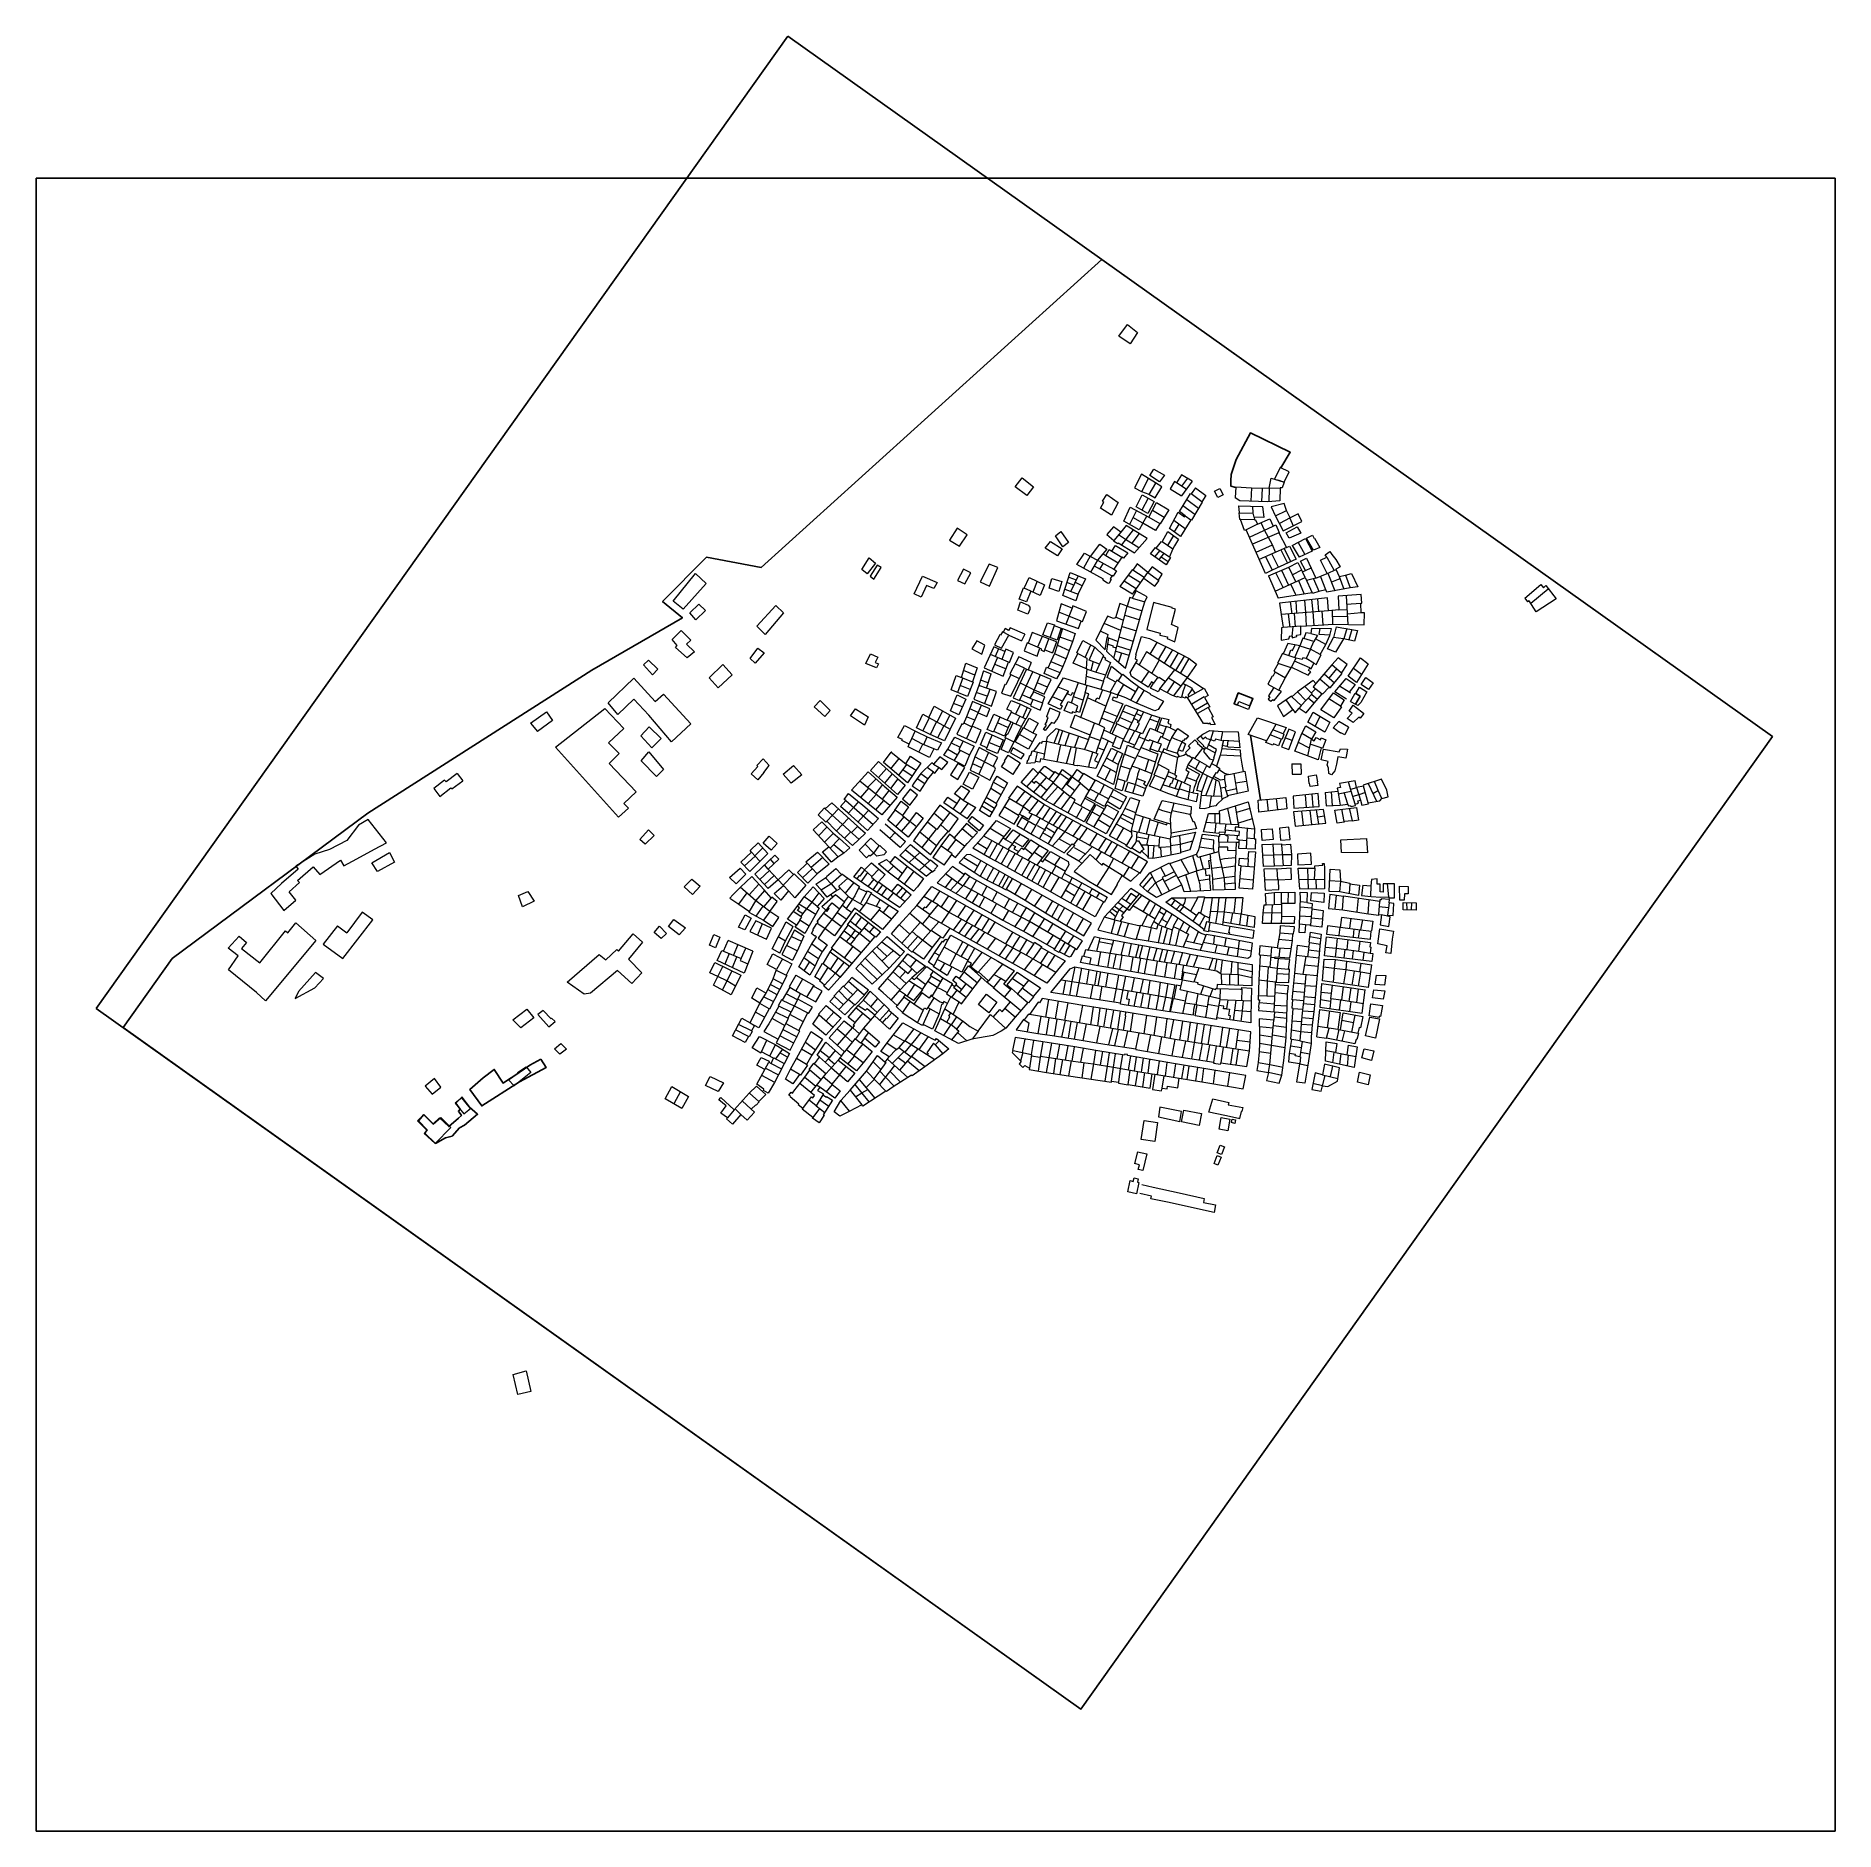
# Model space of a CAD drawing. Header units: millimetres. Extents: x 101106 to 102412, y 389020 to 390322.
import ezdxf

# ---------------------------------------------------------------- set-up
doc = ezdxf.new("R2010")
doc.units = ezdxf.units.MM
doc.header["$LTSCALE"] = 20
doc.linetypes.add('DGN Style 2', pattern=[3.78486, 2.270916, -1.513944])
doc.layers.add('facade', color=6, linetype='Continuous')
for name, color, linetype, lineweight in [('PBDUR', 62, 'Continuous', 0), ('PBDUR-SEPARATION', 5, 'Continuous', 0), ('ruin', 30, 'Continuous', 0)]:
    doc.layers.add(name, color=color, linetype=linetype, lineweight=lineweight)
picture_1 = doc.add_image_def('image1.jp2', size_in_pixel=(80958, 74347))

# ---------------------------------------------------------------- blocks, each defined once
blk = doc.blocks.new('A$C714D0533')
at = {"layer": 'PBDUR', "color": 1, "flags": 128}
for points in [[(24.53, 20.84), (21.46, 21.47), (17.92, 22.2), (18.79, 25.18), (22.39, 24.39), (22.24, 23.84), (25.45, 23.22), (25.28, 22.36), (25.1, 22.4), (24.74, 20.82)], [(0, 4.59), (0.55, 7.09), (1.2, 6.91), (1.37, 7.68), (2.3, 7.45), (2.11, 6.7), (2.44, 6.62), (1.9, 4.14)]]:
    blk.add_lwpolyline(points, close=True, dxfattribs=at)
for points in [[(6.58, 19.94), (5.97, 15.73), (2.98, 16.2), (3.6, 20.41)], [(3.6, 20.41), (6.58, 19.94)], [(11.9, 22.33), (7.08, 23.34), (6.76, 21.2), (11.55, 20.16)], [(11.55, 20.16), (11.9, 22.33)], [(16.31, 21.9), (15.81, 19.29), (11.91, 20.06), (12.41, 22.64)], [(12.41, 22.64), (16.31, 21.9)], [(20.24, 18.48), (20.69, 21.01)], [(20.69, 21.01), (22.62, 20.64)], [(22.62, 20.64), (22.17, 18.1)], [(22.97, 19.9), (23.13, 20.68)], [(23.13, 20.68), (23.86, 20.49)], [(23.86, 20.49), (23.7, 19.74)], [(24.69, 20.78), (24.58, 20.71)], [(22.17, 18.1), (20.24, 18.48)], [(23.7, 19.74), (22.97, 19.9)], [(2.14, 13.45), (4.24, 12.97), (3.35, 9.28), (2.29, 9.52), (2.57, 10.59), (1.51, 10.85)], [(2.14, 13.45), (1.51, 10.85)], [(19.08, 10.84), (19.78, 12.63), (20.66, 12.27)], [(21.38, 14.53), (20.73, 12.83), (19.78, 13.19), (20.43, 14.89)], [(20.66, 12.27), (19.95, 10.48)], [(20.43, 14.89), (21.38, 14.53)], [(19.95, 10.48), (19.08, 10.84)], [(19.42, 1.69), (19.08, 0), (8.78, 2.28), (5.11, 3.06), (5.23, 3.62), (2.68, 4.21)], [(3.09, 6.19), (5.59, 5.64), (11.37, 4.36), (16.91, 3.12), (16.72, 2.26), (19.42, 1.69)]]:
    blk.add_lwpolyline(points, dxfattribs=at)
blk = doc.blocks.new('A$C08395E1C')
at = {"layer": 'PBDUR', "color": 1, "flags": 128}
blk.add_lwpolyline([(51.7, 3.42), (42.4, 4.94), (36.11, 6), (25.52, 7.8), (25.55, 8.02), (24.92, 8.11), (24.89, 7.9), (18.5, 8.95), (13.86, 9.72), (0.69, 11.82), (0.13, 8.97), (0.27, 8.93), (0, 8.52), (1.98, 6.5), (1.55, 6.02), (2.4, 5.19), (2.82, 5.64), (3.83, 5.05), (3.77, 4.74), (7.64, 4.1), (12.48, 3.34), (21.98, 1.97), (22.01, 2.19), (23.55, 1.94), (23.51, 1.7), (25.68, 1.33), (25.68, 1.39), (30.53, 0.63), (30.98, 3.8), (31.56, 3.71), (31.05, 0.35), (33.07, 0), (33.19, 0.63), (34.28, 0.45), (34.36, 1.03), (36.65, 0.65), (36.96, 2.8), (41.98, 1.97), (48.54, 0.92), (51.12, 0.49)], close=True, dxfattribs=at)
at = {"layer": 'PBDUR-SEPARATION', "color": 5, "linetype": 'Continuous', "lineweight": 13, "elevation": 0, "flags": 128}
for points in [[(0.27, 8.93), (4.31, 8.05), (3.83, 5.05)], [(2.37, 8.47), (1.88, 6.61)], [(2.85, 11.47), (2.24, 8.5)], [(6.79, 10.84), (6.18, 7.44), (5.76, 4.41)], [(6.23, 7.72), (8.23, 7.43), (13.48, 6.56), (17.96, 6), (22.44, 5.22), (28.25, 4.21), (30.98, 3.8)]]:
    blk.add_lwpolyline(points, dxfattribs=at)
at = {"layer": 'PBDUR-SEPARATION', "color": 5, "linetype": 'Continuous', "lineweight": 13, "flags": 128}
for points in [[(4.31, 8.05), (4.84, 11.16)], [(7.65, 4.1), (8.76, 10.53)], [(10.46, 10.26), (9.93, 7.15)], [(12.34, 9.96), (11.78, 6.84)], [(13.3, 6.59), (13.84, 9.72)], [(15.69, 9.41), (15.12, 6.35)], [(18.43, 8.96), (17.98, 6), (17.42, 2.63)], [(19.97, 8.71), (19.48, 5.74)], [(21.45, 8.46), (21, 5.47), (20.49, 2.18)], [(22.01, 2.19), (22.44, 5.22), (22.87, 8.23)], [(24.45, 7.97), (23.94, 4.96), (23.55, 1.94)], [(4.26, 7.75), (6.18, 7.44)], [(9.63, 7.2), (9.14, 3.86)], [(10.64, 3.63), (11.2, 6.94)], [(13.05, 6.63), (12.5, 3.34)], [(15.47, 2.91), (15.95, 6.25)], [(25.7, 1.39), (26.14, 4.58)], [(25.76, 4.64), (26.24, 7.68)], [(27.43, 7.48), (26.99, 4.43)], [(27.76, 4.29), (27.24, 1.15)], [(28.97, 7.21), (28.54, 4.16)], [(28.94, 0.88), (29.37, 4.04)], [(30.41, 6.97), (29.99, 3.95)], [(32.55, 6.6), (32.12, 3.62)], [(33.92, 3.31), (34.33, 6.3)], [(36.12, 6), (35.7, 3.01)], [(37.95, 5.69), (37.5, 2.71)], [(38.72, 2.51), (39.18, 5.48)], [(40.98, 5.18), (40.53, 2.21)], [(42.01, 1.97), (42.44, 4.94)], [(44.87, 4.54), (44.45, 1.58)], [(47.69, 1.06), (48.19, 3.99)], [(31.56, 3.71), (36.96, 2.8)], [(33.19, 0.63), (33.61, 3.36)]]:
    blk.add_lwpolyline(points, dxfattribs=at)
blk = doc.blocks.new('A$C2BF140D4')
at = {"layer": 'PBDUR', "color": 1, "flags": 128}
blk.add_lwpolyline([(48.62, 8.21), (43.89, 8.92), (36.8, 10.06), (28.81, 11.33), (22.9, 12.27), (14.75, 13.56), (5.76, 15.09), (5.17, 14.14), (4.88, 14.25), (2.91, 11.51), (2.62, 11.56), (1.75, 10.33), (1.6, 10.42), (0, 8.12), (4.81, 7.37), (8.45, 6.8), (13.01, 6.07), (19.61, 4.98), (26.48, 3.94), (26.45, 3.8), (34.56, 2.41), (43.7, 0.98), (43.66, 0.76), (45.16, 0.52), (45.23, 0.84), (50.99, 0), (51.61, 3.43), (51.93, 7.69), (48.62, 8.21)], dxfattribs=at)
at = {"layer": 'PBDUR-SEPARATION', "color": 5, "linetype": 'Continuous', "lineweight": 13, "flags": 128}
for points in [[(7.13, 14.85), (6.45, 10.93)], [(9.32, 14.48), (8.62, 10.58)], [(11.4, 14.13), (10.71, 10.23)], [(14, 9.69), (14.71, 13.56)], [(17.01, 13.2), (16.42, 9.28)], [(18.47, 12.97), (17.99, 9.01)], [(19.37, 8.77), (20.03, 12.72)], [(20.87, 8.51), (21.62, 12.47)], [(22.99, 12.25), (22.43, 8.25)], [(1.75, 10.33), (2.79, 9.71), (2.41, 7.74)], [(5.43, 11.1), (4.81, 7.37)], [(7.23, 10.8), (6.62, 7.09)], [(8.47, 6.8), (9.03, 10.51)], [(10.84, 10.21), (10.05, 6.55)], [(12.1, 10.01), (11.46, 6.32)], [(12.88, 6.09), (13.54, 9.77)], [(15.51, 9.44), (14.76, 5.78)], [(17.81, 5.28), (18.56, 8.91)], [(20.52, 4.84), (21.36, 8.43)], [(22.54, 8.23), (21.74, 4.66)], [(25.83, 11.8), (25.21, 7.79)], [(28.81, 11.33), (28.26, 7.28)], [(31.07, 10.97), (30.45, 6.92)], [(32.84, 6.44), (33.43, 10.59)], [(34.06, 6.2), (34.87, 10.36)], [(36.8, 10.06), (36.13, 5.83)], [(37.96, 5.53), (38.57, 9.77)], [(40.01, 9.54), (39.38, 5.3), (38.78, 1.75)], [(41.56, 9.29), (40.88, 5.06)], [(42.47, 4.82), (43.16, 9.03)], [(45.65, 8.66), (45.06, 4.43)], [(23.89, 4.33), (24.67, 7.88)], [(26.48, 3.94), (27.23, 7.45)], [(29.72, 7.04), (28.98, 3.37)], [(32.13, 6.58), (31.44, 2.94)], [(35.11, 5.99), (34.39, 2.44)], [(37.42, 5.62), (36.69, 2.08)], [(40.52, 1.48), (41.22, 5.01)], [(42.72, 4.78), (42.07, 1.24)], [(43.7, 0.98), (44.27, 4.55)], [(45.78, 4.32), (45.23, 0.84)], [(51.76, 5.38), (48.79, 5.8)]]:
    blk.add_lwpolyline(points, dxfattribs=at)
at = {"layer": 'PBDUR-SEPARATION', "color": 5, "linetype": 'Continuous', "lineweight": 13, "elevation": 0, "flags": 128}
for points in [[(23.77, 8.03), (24.27, 11.26), (24.17, 11.27), (24.23, 12.06)], [(51.61, 3.4), (45.81, 4.31), (41.24, 5.01), (35.13, 5.99), (30.47, 6.91), (22.47, 8.24), (13.86, 9.72), (2.91, 11.51)], [(46.53, 4.2), (47.22, 8.42)], [(49.13, 8.13), (48.51, 3.89)], [(47.91, 3.98), (47.39, 0.52)], [(49.11, 3.79), (48.57, 0.35)]]:
    blk.add_lwpolyline(points, dxfattribs=at)
blk = doc.blocks.new('A$C67EF0AAB')
at = {"layer": 'PBDUR', "color": 1}
blk.add_line((27.44, 8.46), (26.26, 2.45), dxfattribs=at)
at = {"layer": 'PBDUR', "color": 1, "flags": 128}
for points in [[(6.57, 13.38), (7, 14.82), (7.3, 14.76), (7.78, 16.28), (8.04, 16.15), (8.24, 16.11), (9.65, 19.14)], [(9.65, 19.14), (10.82, 18.86), (13.94, 18.3), (17.88, 17.58), (19.52, 17.29), (21.97, 16.82), (24.75, 16.36), (29.22, 15.57), (29.97, 15.41), (29.99, 15.47), (30.83, 15.23), (35.9, 14.37), (38.79, 13.85), (42.54, 13.22), (44.62, 12.93), (44.51, 8.19), (36.83, 8.49), (36.77, 7.61), (42.03, 7.48), (42.28, 7.47), (42.29, 7.84), (44.46, 7.73), (44.29, 1.46), (44.31, 0)], [(26.26, 2.45), (16.67, 3.93), (15.41, 4.11), (15.46, 4.35), (0, 6.75), (4.26, 11.96), (5.31, 12.38), (11.1, 11.27), (18.84, 9.94), (23.1, 9.23), (27.44, 8.46)], [(44.31, 0), (36.73, 1.09), (36.68, 0.79), (31.97, 1.56), (32.41, 3.98), (31.89, 4.07), (31.63, 2.96), (31.52, 1.69), (26.52, 2.42), (27.15, 5.42), (27.3, 5.38), (27.89, 8.4), (28.9, 8.18), (29.51, 11.26), (29.18, 11.32), (28.85, 9.51), (25.16, 10.11), (20.66, 10.87), (15.25, 11.8), (10.45, 12.64), (6.57, 13.38)]]:
    blk.add_lwpolyline(points, dxfattribs=at)
at = {"layer": 'PBDUR-SEPARATION', "color": 5, "linetype": 'Continuous', "lineweight": 13, "elevation": 0, "flags": 128}
for points in [[(44.55, 10.01), (41.57, 10.65), (37.73, 10.77), (36.74, 11.48), (32.64, 12.23), (28.25, 12.94), (23.5, 13.7), (18.25, 14.56), (12.74, 15.43), (8.24, 16.11)], [(10.82, 18.86), (10.12, 15.83)], [(7.3, 14.76), (8.85, 14.4), (8.57, 13)], [(10.97, 15.7), (10.44, 12.65)], [(32.76, 12.21), (31.67, 9.04), (29.15, 9.46)], [(40.08, 13.64), (39.86, 10.7)], [(31.7, 9.14), (32.55, 8.91), (32.46, 8.63), (36.46, 7.4), (36.52, 7.64), (36.77, 7.61)], [(33.85, 8.2), (33.14, 6.29)], [(39.66, 8.38), (39.63, 10.71)], [(30.22, 6.94), (29.19, 2.02)], [(32.55, 6.42), (32.11, 4.03)], [(35, 5.87), (34.25, 1.19)], [(35.86, 7.59), (35.19, 5.82)], [(37.48, 7.59), (37.41, 5.22), (44.38, 4.9)], [(39.18, 5.14), (38.91, 3.14), (39.59, 3.05), (39.38, 1.68), (39.71, 1.65), (39.57, 0.68)], [(41, 5.06), (40.38, 0.57)], [(42.19, 0.31), (42.45, 2.67), (42.65, 4.98)], [(42.28, 7.47), (42.25, 5)], [(38.91, 3.14), (38.26, 3.14), (38.32, 3.68), (37.18, 3.82)], [(40.69, 2.82), (44.32, 2.5)]]:
    blk.add_lwpolyline(points, dxfattribs=at)
at = {"layer": 'PBDUR-SEPARATION', "color": 5, "linetype": 'Continuous', "lineweight": 13, "flags": 128}
for points in [[(10.63, 18.03), (13.72, 17.45)], [(12.63, 12.26), (13.13, 15.37), (13.96, 18.3)], [(16.27, 17.87), (15.49, 15)], [(17.81, 17.59), (17.24, 14.72)], [(19.53, 17.29), (18.73, 14.48)], [(20.32, 17.14), (19.59, 14.34)], [(21.94, 16.83), (21.24, 14.07), (20.69, 10.87)], [(23.46, 16.57), (22.68, 13.84)], [(24.77, 16.36), (23.98, 13.63)], [(25.21, 13.43), (25.92, 16.15)], [(5.29, 12.38), (4.68, 9.15), (4.14, 6.11)], [(5.68, 5.87), (6.25, 8.9), (6.84, 12.09)], [(14.42, 15.17), (13.74, 12.07)], [(15.28, 11.8), (15.82, 14.95)], [(18.2, 14.57), (17.66, 11.39)], [(19.84, 14.3), (19.26, 11.11)], [(23.56, 13.69), (23.06, 10.47)], [(25.73, 13.35), (25.19, 10.11)], [(27.41, 15.89), (26.62, 13.2)], [(27.83, 13.01), (27.31, 9.76)], [(29.16, 15.58), (28.37, 12.92)], [(29.18, 11.32), (29.47, 12.75)], [(30.83, 15.24), (29.95, 12.67)], [(31.62, 12.4), (32.58, 14.94)], [(35.9, 14.37), (35, 11.8)], [(36.36, 11.55), (36.87, 14.2)], [(37.64, 10.84), (38.01, 13.99)], [(41.61, 8.3), (41.53, 13.39)], [(2.29, 9.55), (4.7, 9.15), (12.18, 7.97), (16.1, 7.35), (21.85, 6.37), (26.85, 5.45)], [(2.73, 6.33), (3.3, 9.39)], [(7.98, 8.63), (8.52, 11.77)], [(9.32, 8.42), (8.73, 5.4)], [(10.2, 11.45), (9.67, 8.36)], [(10.51, 8.23), (11.06, 11.28)], [(11.32, 8.1), (10.81, 5.07)], [(12.64, 11.01), (12.13, 7.97)], [(15, 10.6), (14.46, 7.61), (13.92, 4.59)], [(15.46, 4.35), (16.05, 7.36), (16.64, 10.32)], [(18.43, 10.01), (17.87, 7.05)], [(19.89, 6.7), (20.5, 9.66)], [(21.95, 9.42), (21.48, 6.43)], [(23.35, 2.9), (23.91, 5.99), (24.3, 9.02)], [(25.95, 8.72), (25.37, 5.73), (24.74, 2.69)], [(37.41, 5.33), (28.67, 7.29), (28.9, 8.18)], [(29.51, 11.26), (32.25, 10.71)], [(37.73, 10.77), (37.81, 8.45)], [(44.58, 11.32), (41.55, 11.95)], [(17.12, 7.17), (16.77, 5.34), (17.37, 5.24), (17.13, 3.86)], [(19.06, 6.84), (18.42, 3.66)], [(19.96, 3.42), (20.54, 6.59)], [(21.98, 6.35), (21.48, 3.19)], [(27.3, 5.38), (29.8, 4.92)], [(31.89, 4.07), (29.69, 4.39)], [(37.14, 3.6), (34.71, 4.04)], [(37.41, 5.22), (36.73, 1.09)], [(32.41, 3.98), (34.65, 3.65)]]:
    blk.add_lwpolyline(points, dxfattribs=at)
blk = doc.blocks.new('A$C09FA0D54')
at = {"layer": 'PBDUR', "color": 1}
blk.add_line((33.86, 0.46), (34.21, 3.35), dxfattribs=at)
at = {"layer": 'PBDUR', "color": 1, "flags": 128}
for points in [[(7.31, 15.4), (1.39, 9.07), (0, 6.28)], [(34.21, 3.35), (25.72, 4.9), (23.99, 5.26), (23.93, 5.05), (22.72, 5.49), (16.96, 9.33), (7.31, 15.4)], [(0, 6.28), (4.4, 5.14), (8.48, 4.11), (8.52, 4.26), (13.32, 3.44), (17.3, 2.78), (22.65, 1.76), (28.68, 0.71), (33.22, 0), (33.86, 0.46)], [(25.76, 4.89), (25.59, 3.05)], [(28.32, 4.42), (28.05, 2.61)], [(33.99, 1.52), (28.08, 2.6), (23.31, 3.46)], [(26.3, 2.92), (25.88, 1.2)], [(31.24, 3.89), (31.06, 2.05), (30.81, 0.38)]]:
    blk.add_lwpolyline(points, dxfattribs=at)
blk.add_lwpolyline([(34.31, 4.32), (24.53, 6.06), (24.49, 5.85), (23.47, 6.05), (23.52, 6.23), (22.35, 7.24), (18.57, 9.9), (15.06, 12.34), (16.39, 13.36), (19.46, 13.34), (22.12, 13.39), (22.12, 13.55), (23.61, 13.53), (23.6, 13.38), (25.4, 13.41), (30.6, 13.45), (32.07, 13.45), (31.69, 9.78), (34.74, 9.22), (34.59, 6.82), (27.68, 7.93), (27.59, 7.39), (34.54, 6.18)], close=True, dxfattribs=at)
at = {"layer": 'PBDUR-SEPARATION', "color": 6, "linetype": 'Continuous'}
for p, q in [((5.3, 13.25), (7.27, 11.91)), ((4.38, 10.01), (3.1, 10.9)), ((5.52, 11.51), (4.73, 10.68)), ((13.38, 7.4), (12.33, 8.1)), ((13.46, 7.37), (15.16, 10.46)), ((14.66, 9.55), (13.5, 10.28))]:
    blk.add_line(p, q, dxfattribs=at)
at = {"layer": 'PBDUR-SEPARATION', "color": 6, "linetype": 'Continuous', "elevation": 0, "flags": 128}
for points in [[(7.78, 11.57), (6.94, 10.52), (6.43, 10.86), (4.41, 12.3)], [(8.55, 13.49), (7.32, 14.26), (6.22, 12.62)], [(15.39, 7.84), (14.44, 8.39), (14.52, 8.54), (14.2, 8.72)]]:
    blk.add_lwpolyline(points, dxfattribs=at)
at = {"layer": 'PBDUR-SEPARATION', "color": 6, "linetype": 'DGN Style 2', "flags": 128}
for points in [[(9.16, 14.24), (5.27, 9.43), (5.64, 9.15), (4.97, 8.17)], [(10.01, 10.22), (7.78, 11.57), (9.76, 13.86)], [(17.07, 12.82), (16.14, 11.59)], [(16.35, 13.32), (21.92, 9.41)], [(19.38, 13.34), (19.19, 12.25), (18.78, 11.62)], [(22.12, 13.39), (20.53, 10.39)], [(23.6, 13.38), (22.74, 9.97)], [(28.34, 13.43), (27.96, 10.28), (27.68, 7.93)], [(30.44, 13.45), (30.08, 9.99)], [(2.58, 10.34), (3.97, 9.21)], [(3.76, 8.48), (2.94, 5.52)], [(5.73, 10), (4.73, 10.68), (3.61, 11.45)], [(4.39, 5.14), (5.29, 8.09)], [(16.4, 9.68), (14.84, 6.85)], [(18.39, 11.89), (17.33, 10.76)], [(18.04, 10.26), (19.05, 11.43)], [(21.07, 8.14), (21.92, 9.41), (22.43, 10.16), (23.67, 9.38), (24.71, 8.94)], [(23.7, 9.37), (22.44, 7.16)], [(27.59, 7.39), (24.02, 8.01), (23.52, 6.23)], [(29.82, 10.03), (29.35, 7.66)], [(33.17, 9.51), (32.91, 7.09)], [(6.77, 7.71), (5.84, 4.77)], [(9.34, 7.13), (8.52, 4.26)], [(11.77, 6.79), (11.17, 3.8)], [(14.15, 7.09), (13.35, 3.43)], [(14.54, 3.23), (15.38, 6.65)], [(23.93, 5.05), (23.31, 3.46), (22.67, 1.76)], [(28.65, 0.71), (29.03, 2.43)]]:
    blk.add_lwpolyline(points, dxfattribs=at)
at = {"layer": 'PBDUR-SEPARATION', "color": 6, "linetype": 'DGN Style 2', "elevation": 0, "flags": 128}
for points in [[(12.6, 8.66), (10.01, 10.22), (11.49, 12.77)], [(12.73, 11.99), (11.34, 9.42)], [(25.28, 13.4), (24.58, 7.92)], [(26.77, 13.42), (26.44, 10.35), (26.05, 7.66)], [(1.42, 9.1), (3.78, 8.47), (6.79, 7.7), (9.34, 7.13), (9.38, 7.27), (11.8, 6.79), (13.07, 6.46), (13.38, 7.4), (14.82, 6.86), (16.46, 6.26), (15.76, 3.03)], [(3.61, 8.52), (4.73, 10.68)], [(9.84, 7.18), (11, 9.62)], [(14.01, 11.19), (12.59, 8.64), (11.7, 6.81)], [(17.67, 8.85), (16.65, 6.96), (16.73, 6.92), (16.46, 6.26)], [(24.9, 10.42), (27.97, 10.28), (31.69, 9.78)], [(31.65, 9.78), (31.31, 7.35)], [(24.53, 6.06), (24.83, 7.87)], [(29.14, 5.24), (29.2, 5.58), (29, 5.61), (29.26, 7.1)]]:
    blk.add_lwpolyline(points, dxfattribs=at)
at = {"layer": 'PBDUR-SEPARATION', "color": 5, "linetype": 'Continuous', "elevation": 0, "flags": 128}
blk.add_lwpolyline([(17.28, 2.78), (18.04, 6.3), (16.73, 6.92)], dxfattribs=at)
at = {"layer": 'PBDUR-SEPARATION', "color": 5, "linetype": 'Continuous', "flags": 128}
for points in [[(18.04, 6.3), (20.04, 5.3), (18.88, 2.48)], [(18.12, 6.25), (19.03, 7.95)], [(19.54, 5.55), (20.34, 7.08)], [(22.19, 5.85), (21.25, 3.44)], [(19.43, 3.81), (23.16, 3.05)]]:
    blk.add_lwpolyline(points, dxfattribs=at)
blk = doc.blocks.new('A$C2A6900C4')
at = {"layer": 'PBDUR', "color": 1, "flags": 128}
for points in [[(0, 2.83), (2.25, 5.49), (6.58, 7.68), (6.67, 7.53), (12.53, 9.57), (13.07, 10.51), (13.9, 13.98), (17.67, 13.55), (17.72, 14.02), (18.83, 13.95), (18.86, 14.39), (17.52, 14.45), (17.51, 14.18), (14.09, 14.55), (15.19, 18.59), (17.65, 18.57), (17.65, 19.16), (24, 21.14), (25.38, 15.23), (25.29, 12.97), (25.58, 12.95), (25.49, 10.68), (21.92, 10.85), (21.96, 12.17), (21.31, 12.18), (20.98, 4.77), (21.05, 1.75), (16.22, 1.6), (16.12, 4.1), (15.96, 6.44), (15.71, 8.18), (15.2, 8.1), (15.44, 6.42), (14.43, 6.27), (14.59, 4.88), (15.4, 4.98), (15.41, 4.08), (15.64, 1.57), (9.84, 1.28), (9.28, 2.81), (3.69, 0)], [(3.69, 0), (1.66, 1.32), (0, 2.83)]]:
    blk.add_lwpolyline(points, dxfattribs=at)
blk.add_lwpolyline([(25.58, 10.07), (24.92, 1.83), (21.98, 2.06), (22.44, 7.02), (21.92, 7.06), (22.07, 8.7), (23.96, 8.53), (24.1, 10.17)], close=True, dxfattribs=at)
at = {"layer": 'PBDUR-SEPARATION', "color": 5, "linetype": 'Continuous', "lineweight": 13, "flags": 128}
for points in [[(21.86, 16.14), (21.13, 20.24)], [(17.65, 18.57), (17.65, 16.39), (14.64, 16.55)], [(16.64, 16.44), (16.67, 18.57)], [(16.7, 14.27), (16.9, 16.43)], [(17.65, 16.39), (20.16, 16.22), (21.86, 16.14), (21.83, 15.53), (25.38, 15.18)], [(18.91, 14.88), (19.07, 16.3)], [(19.43, 19.71), (20.1, 16.23)], [(24.34, 19.67), (21.4, 18.77)], [(24.87, 17.41), (21.81, 16.43)], [(16.3, 10.73), (16.38, 12.68), (13.68, 13.06)], [(17.45, 12.25), (17.38, 10.14), (17.7, 8.44), (18.12, 6.66), (18.6, 4.5), (18.68, 4.01), (18.8, 1.68)], [(21.31, 12.18), (17.45, 12.25), (17.5, 13.57)], [(18.83, 13.95), (21.95, 13.7), (22.04, 14.62), (21.05, 14.7)], [(21.83, 15.53), (21.12, 15.56), (21.05, 14.7), (18.91, 14.88), (18.86, 14.39)], [(19.47, 12.21), (19.55, 13.55), (19.1, 13.6), (19.14, 13.92)], [(21.94, 12.77), (21.53, 12.8), (21.6, 13.73)], [(21.96, 12.17), (21.94, 12.77), (23.59, 12.63)], [(23.72, 15.34), (23.51, 10.77)], [(25.29, 12.97), (23.61, 13.11)], [(9.09, 8.37), (10.83, 5.24)], [(11.68, 9.28), (12.59, 5.86)], [(17.39, 10.12), (12.81, 8.85), (12.53, 9.57)], [(13.23, 11.19), (16.3, 10.73), (16.36, 9.84)], [(14.05, 6.26), (13.38, 9.01)], [(15.71, 8.18), (15.61, 8.82), (15.68, 8.84), (15.52, 9.6)], [(21.23, 10.29), (19.48, 10.36), (19.45, 11.12), (17.41, 11.14)], [(17.71, 8.41), (18.71, 8.64), (21.16, 8.82)], [(23.96, 8.53), (23.86, 6.92)], [(2.82, 4.51), (2.31, 4.13), (0.67, 2.22)], [(1.67, 1.32), (3.46, 3.27), (5.12, 4.12), (6.53, 1.43)], [(2.3, 5.51), (4.86, 0.59)], [(4.6, 6.68), (5.6, 4.78), (4.95, 4.43), (5.12, 4.12)], [(5.41, 3.56), (8.11, 4.93)], [(5.6, 4.78), (5.64, 4.71), (7.65, 5.76)], [(9.28, 2.81), (6.67, 7.53)], [(11.26, 1.35), (10.2, 5.01), (8.41, 4.39)], [(14.43, 6.27), (14.01, 6.26), (12.48, 5.83), (10.2, 5.01)], [(12.45, 5.82), (13.06, 3.69), (13.24, 2.84), (13.37, 1.46)], [(15.41, 4.08), (13.06, 3.69)], [(18.11, 6.73), (15.96, 6.44)], [(16.12, 4.09), (18.61, 4.45), (20.98, 4.72)], [(21.08, 6.92), (18.16, 6.51)], [(25.08, 3.8), (22.17, 4.1)], [(22.44, 7.02), (25.32, 6.81)], [(18.73, 3.04), (21.02, 3.25)]]:
    blk.add_lwpolyline(points, dxfattribs=at)
blk = doc.blocks.new('A$C158B4677')
at = {"layer": 'PBDUR', "color": 1, "flags": 128}
for points in [[(5.21, 36.58), (5.11, 35.09), (4.56, 31.74), (0.71, 32.16), (0.58, 30.17), (0.77, 30.16), (0.44, 24.63), (0.33, 20.26), (0.59, 20.24), (0.55, 19.56), (0.49, 19.55), (0.4, 18.55), (0.49, 18.55), (0.41, 17.86), (3.95, 17.56), (3.78, 15.75), (0.54, 16.05), (0.57, 12.51), (0.58, 10.62), (0.49, 8.76), (0.31, 6.38), (0, 4.6), (2.59, 4.2), (2.12, 2.37), (4.94, 1.8), (5.55, 3.56), (6.08, 7.39), (6.5, 11.94), (6.63, 16.32), (6.84, 21.48), (7.04, 23.37), (4.13, 23.53), (4.15, 24.19), (7.12, 24.06), (7.22, 27.01), (7.03, 27.01), (7.31, 29.15), (4.03, 29.38), (4.06, 29.73), (7.33, 29.5), (7.89, 33.36), (8.01, 34.83), (8.14, 34.82), (8.19, 35.41), (8.31, 35.4), (8.37, 36.41)], [(8.37, 36.41), (5.21, 36.58)], [(25.7, 37.52), (18.76, 38.47), (18.45, 36.26), (15.64, 36.59), (15.45, 34.77), (25.18, 33.64), (25.33, 35.39)], [(30.31, 35.44), (30.01, 33.67), (29.68, 30.48), (28.58, 30.65), (28.84, 32.16), (26.82, 32.58), (27.26, 35.91)], [(27.26, 35.91), (30.31, 35.44)], [(8.86, 2.01), (9.5, 6.06), (7.06, 6.48), (7.27, 8.35), (7.75, 11.5), (7.5, 11.56), (8.04, 18.36), (7.84, 18.37), (7.98, 20.26), (7.82, 20.26), (8.45, 26.13), (8.81, 30.09), (9, 32.32), (11.56, 31.95), (11.73, 32.95), (11.64, 32.96), (11.89, 35.21), (14.3, 34.73), (14.01, 32.2), (13.76, 29.45), (13.56, 27.33), (13.14, 23.2), (12.91, 20.72), (12.69, 18.21), (12.23, 14.61), (12.03, 12.08), (12.06, 10.59), (11.32, 5.82), (10.88, 3.16), (10.59, 1.78)], [(25.49, 28.69), (15.01, 29.95), (15.43, 34.2), (25.15, 32.94), (25.05, 31.92), (25.27, 31.88)], [(25.27, 31.88), (25.13, 30.58), (25.68, 30.51), (25.49, 28.69)], [(24.72, 22.94), (14.59, 24.46), (14.92, 29.25), (17.41, 29.17), (25.51, 27.99)], [(24.72, 22.94), (25.51, 27.99)], [(28.6, 25.59), (28.25, 23.44), (26.24, 23.65), (26.49, 25.71)], [(26.49, 25.71), (28.6, 25.59)], [(14.32, 23.84), (13.96, 18.59), (23.32, 17.29), (24, 22.47)], [(14.32, 23.84), (24, 22.47), (23.98, 22.54)], [(27.98, 20.36), (25.59, 20.65), (25.94, 22.46)], [(25.94, 22.46), (28.34, 22.2), (27.98, 20.36)], [(13.27, 12.04), (13.96, 18.12), (18.46, 17.41), (17.96, 13.7), (18.53, 13.57), (19.11, 17.36), (23.47, 16.51), (22.95, 14.04), (22.64, 14.13), (22.37, 12.82), (22.54, 12.79), (22.16, 11.43), (22.01, 11.47), (21.73, 10.48), (15.44, 11.72)], [(24.09, 12.24), (24.99, 16.41), (27.15, 16), (26.3, 11.76)], [(25.23, 19.37), (27.82, 18.97), (27.4, 16.55), (27.12, 16.6), (27.08, 16.31), (24.89, 16.67)], [(24.89, 16.67), (25.23, 19.37)], [(13.27, 12.04), (15.44, 11.72)], [(26.3, 11.76), (24.09, 12.24)], [(15.18, 6.67), (15.35, 10.96), (17.74, 10.6), (17.38, 8.56), (19.96, 8.09), (20.32, 10.18), (22.23, 9.81), (21.51, 5.23)], [(23.73, 9.41), (25.87, 8.91), (25.35, 6.82), (23.25, 7.38)], [(23.25, 7.38), (23.73, 9.41)], [(12.93, 4.07), (12.14, 0.43), (14.25, 0), (14.54, 1.21), (15.71, 1.03), (17.83, 2.22), (18.32, 5.21), (14.97, 6.02)], [(14.97, 6.02), (14.52, 3.68), (12.93, 4.07)], [(21.51, 5.23), (15.18, 6.67)], [(24.66, 1.44), (22.29, 2.04), (22.73, 4.24), (25.11, 3.67)], [(10.59, 1.78), (8.86, 2.01)], [(25.11, 3.67), (24.66, 1.44)]]:
    blk.add_lwpolyline(points, dxfattribs=at)
at = {"layer": 'PBDUR-SEPARATION', "color": 5, "linetype": 'Continuous', "lineweight": 13, "flags": 128}
for points in [[(3.27, 31.88), (2.91, 27.46), (4.58, 27.23)], [(7.89, 33.33), (4.86, 33.58)], [(5.1, 35.03), (8.01, 34.83)], [(11.56, 31.95), (11.24, 29.77)], [(11.73, 32.95), (14.05, 32.52)], [(11.78, 34.23), (14.19, 33.77)], [(15.2, 31.88), (17.61, 31.65), (22.62, 30.98), (25.13, 30.58)], [(17.8, 33.89), (17.6, 31.66), (17.4, 29.66)], [(20.16, 33.58), (19.95, 31.34)], [(22.74, 35.7), (22.47, 33.95)], [(22.8, 33.24), (22.54, 31)], [(3.11, 29.89), (0.77, 30.16)], [(4.05, 29.52), (3.09, 29.62)], [(4.36, 24.18), (4.59, 27.33), (4.81, 29.33)], [(4.56, 31.74), (7.63, 31.58)], [(5.12, 31.71), (4.88, 29.67)], [(13.76, 29.46), (11.24, 29.77), (8.81, 30.06)], [(10.9, 29.81), (10.21, 25.92)], [(10.58, 28.01), (13.59, 27.68)], [(11.46, 31.29), (13.9, 31.01)], [(17.39, 29.17), (17.17, 27.19), (16.88, 24.12)], [(19.89, 28.81), (19.69, 26.87), (19.21, 23.77)], [(19.5, 31.4), (19.26, 29.44)], [(21.36, 31.15), (21.14, 29.21)], [(22.83, 26.38), (23.12, 28.33)], [(23.56, 28.92), (23.75, 30.8)], [(4.15, 24.19), (0.45, 24.63)], [(2.91, 27.46), (0.62, 27.69)], [(2.5, 27.5), (2.33, 24.41), (2.24, 21.15)], [(7.18, 25.85), (4.5, 26.03)], [(4.58, 27.23), (7.04, 27.01)], [(10.86, 25.86), (10.34, 19.85), (9.99, 16.66), (9.51, 11.16), (7.75, 11.5)], [(10.67, 23.69), (8.22, 23.96)], [(8.45, 26.12), (10.21, 25.92), (13.39, 25.63)], [(25.2, 26), (23.01, 26.35), (19.68, 26.87), (17.17, 27.19), (14.8, 27.44)], [(21.56, 26.58), (21.05, 23.49)], [(22.53, 23.27), (23.01, 26.35)], [(0.36, 21.22), (2.24, 21.15), (4.03, 21.07)], [(3.88, 17.56), (4.13, 23.53)], [(6.85, 21.49), (4.06, 21.83)], [(10.36, 20.02), (7.98, 20.26)], [(10.52, 21.88), (8.02, 22.12)], [(10.44, 21.01), (12.91, 20.72)], [(13.13, 23.16), (10.65, 23.37)], [(16.35, 19.9), (14.08, 20.25)], [(16.56, 21.62), (14.19, 21.87)], [(23.59, 19.37), (18.68, 20.16), (16.43, 20.48), (16.15, 18.29)], [(16.43, 20.48), (16.78, 23.5)], [(18.52, 20.18), (18.22, 18)], [(19.13, 23.16), (18.75, 20.15)], [(20.48, 19.87), (20.93, 22.91)], [(22.47, 22.69), (22.11, 19.61)], [(3.95, 19.3), (0.55, 19.56)], [(3.85, 16.46), (6.62, 16.17)], [(3.94, 19.08), (6.74, 18.94)], [(3.95, 17.56), (6.67, 17.39)], [(8.04, 18.36), (10.16, 18.15)], [(9.97, 16.36), (12.42, 16.14)], [(10.12, 17.83), (12.62, 17.67)], [(12.77, 19.15), (10.29, 19.39)], [(16.1, 17.78), (15.6, 14.02)], [(20.59, 17.67), (20.92, 19.8)], [(21.68, 16.86), (20.99, 13.09)], [(3.62, 13.96), (0.55, 14.27)], [(0.57, 12.48), (3.45, 12.05)], [(2.59, 4.2), (2.91, 5.97), (3.5, 12.6), (3.78, 15.75)], [(3.49, 12.49), (6.51, 11.96)], [(3.67, 14.55), (6.57, 14.17)], [(7.66, 13.58), (9.69, 13.21), (12.11, 13.01)], [(9.88, 15.37), (7.82, 15.56)], [(12.23, 14.6), (9.83, 14.79)], [(17.96, 13.7), (13.53, 14.31)], [(15.46, 11.72), (15.99, 13.97)], [(18.17, 13.65), (17.62, 11.29)], [(18.53, 13.57), (22.38, 12.82)], [(18.86, 15.71), (21.38, 15.21)], [(18.92, 11.04), (19.49, 13.39)], [(0.5, 8.82), (3.13, 8.43)], [(6.29, 9.66), (3.28, 10.16), (0.58, 10.59)], [(9.51, 7.66), (8.49, 7.84), (8.54, 8.14), (7.27, 8.36)], [(9.81, 9.59), (7.52, 10.01)], [(10.03, 11.05), (9.51, 7.66), (9.66, 7.64), (9.5, 6.05), (11.31, 5.74)], [(9.51, 11.16), (12.06, 10.64)], [(9.67, 8.7), (11.7, 8.27)], [(17.38, 8.56), (15.27, 8.92)], [(17.01, 8.63), (16.74, 6.32)], [(18.36, 5.95), (18.64, 8.33)], [(19.96, 8.09), (21.9, 7.72)], [(20.25, 8.04), (19.98, 5.57)], [(0.31, 6.42), (2.91, 5.98), (5.8, 5.35)], [(5.54, 3.53), (2.59, 4.2)], [(16.75, 5.59), (16.26, 3.26)], [(14.54, 1.21), (12.42, 1.71)], [(14.52, 3.68), (17.94, 2.86)], [(14.54, 1.21), (15.13, 3.53)]]:
    blk.add_lwpolyline(points, dxfattribs=at)
blk = doc.blocks.new('A$C25962CB9')
at = {"layer": 'PBDUR', "color": 1, "flags": 128}
for points in [[(0, 8.93), (4.16, 9.32), (6.15, 9.52), (6.39, 6.99), (0.2, 6.24)], [(0.2, 6.24), (0, 8.93)], [(13.33, 10.4), (7.75, 9.81)], [(7.75, 9.81), (7.91, 7.12)], [(13.54, 7.52), (13.33, 10.4)], [(14.48, 6.82), (7.82, 6.35)], [(7.82, 6.35), (8.18, 3.16), (14.97, 3.84)], [(7.91, 7.12), (13.54, 7.52)], [(14.97, 3.84), (14.48, 6.82)], [(0.73, 2.41), (3.15, 2.55)], [(0.87, 0), (0.73, 2.41)], [(3.31, 0.18), (0.87, 0)], [(3.15, 2.55), (3.31, 0.18)], [(6.8, 2.97), (4.72, 2.74)], [(4.72, 2.74), (4.98, 0.05)], [(4.98, 0.05), (7.1, 0.23)], [(7.1, 0.23), (6.8, 2.97)]]:
    blk.add_lwpolyline(points, dxfattribs=at)
at = {"layer": 'PBDUR-SEPARATION', "color": 5, "linetype": 'Continuous', "lineweight": 13, "flags": 128}
for points in [[(2.31, 6.49), (2.04, 9.12)], [(4.04, 9.3), (4.31, 6.74)], [(10.72, 7.32), (10.51, 10.11)], [(11.92, 10.25), (12.12, 7.42)], [(9.61, 6.48), (9.95, 3.34)], [(11.43, 6.61), (11.86, 3.53)], [(13.45, 3.69), (12.97, 6.71)], [(14.72, 5.35), (13.22, 5.12)]]:
    blk.add_lwpolyline(points, dxfattribs=at)
blk = doc.blocks.new('A$C53224B0D')
at = {"layer": 'PBDUR', "color": 1, "flags": 128}
for points in [[(0, 6.79), (0.17, 3.82), (3.31, 3.97), (4.99, 4.24), (5.12, 3.82), (5.62, 3.92), (5.67, 3.69), (6.74, 3.93), (6.67, 4.18), (7.36, 4.45), (7.23, 4.91), (7.84, 5.13), (8.15, 4.01), (9.64, 4.24), (9.56, 4.52), (12.15, 4.97), (12.59, 5.45), (13.99, 5.83), (13.72, 7.33), (12.5, 9.74), (8.45, 8.46), (8.53, 8.22), (6.93, 7.88), (6.62, 9.38), (3.19, 8.82), (3.37, 7.92), (2.64, 7.79), (2.78, 7.11)], [(0, 6.79), (2.78, 7.11)], [(2.1, 2.87), (6.91, 3.5)], [(2.64, 0), (2.1, 2.87)], [(7.35, 0.64), (5.95, 0.43), (5.94, 0.51), (4.17, 0.35), (4.19, 0.24), (2.64, 0)], [(6.91, 3.5), (7.35, 0.64)]]:
    blk.add_lwpolyline(points, dxfattribs=at)
at = {"layer": 'PBDUR-SEPARATION', "color": 5, "linetype": 'Continuous', "lineweight": 13, "flags": 128}
for points in [[(6.67, 4.18), (5.76, 7.11), (5.16, 9.14)], [(9.56, 4.52), (8.53, 8.22)], [(9.52, 8.8), (11.37, 4.83)], [(12.58, 5.45), (11.8, 7.25), (10.95, 9.25)], [(1.61, 3.89), (1.38, 6.95)], [(2.78, 7.13), (3.31, 3.97)], [(2.89, 6.48), (5.75, 7.13), (5.74, 7.13)], [(5, 4.22), (4.23, 6.78)], [(6.93, 7.87), (5.64, 7.5)], [(8.93, 6.79), (7.45, 6.31), (6.13, 5.91)], [(6.93, 7.88), (7.85, 5.11)], [(11.81, 7.22), (10.6, 6.47)], [(4.17, 0.35), (3.71, 3.08)], [(5.33, 3.29), (5.94, 0.51)]]:
    blk.add_lwpolyline(points, dxfattribs=at)
blk = doc.blocks.new('A$C5E3909EF')
at = {"layer": 'PBDUR', "color": 1, "flags": 128}
for points in [[(0, 5.07), (1.96, 5.01)], [(0, 5.07), (0.06, 2.79)], [(1.96, 5.01), (2.04, 2.79)], [(0.06, 2.79), (2.04, 2.79)], [(3.65, 2.28), (5.39, 2.61), (5.68, 1.02), (5.6, 0.99), (5.73, 0.26)], [(4.04, 0), (3.91, 0.72), (3.82, 0.69), (3.65, 2.28)], [(5.73, 0.26), (4.04, 0)]]:
    blk.add_lwpolyline(points, dxfattribs=at)
at = {"layer": 'ruin', "flags": 128}
for points in [[(12.3, 8.29), (12.12, 7.06), (11.97, 6.31), (10.2, 6.6), (9.85, 4.98), (9.53, 3.49), (8.81, 2.64), (8.21, 2.9), (8.09, 4.07), (7.81, 4.79), (8.01, 5.56), (6.51, 5.97), (6.96, 8.32), (10.5, 7.72), (10.75, 8.36)], [(10.75, 8.36), (12.3, 8.29)]]:
    blk.add_lwpolyline(points, dxfattribs=at)
blk = doc.blocks.new('A$C63E4431B')
at = {"layer": 'PBDUR', "color": 1, "flags": 128}
for points in [[(8.1, 1.97), (9.74, 3.91), (9.14, 4.25), (10.64, 7.05), (11.98, 9.33), (15.67, 7.53), (16.2, 8.28), (15.68, 8.54), (16, 9.14), (16.32, 8.95), (16.9, 10.19), (17.42, 9.9), (18.49, 12.04), (18.32, 12.11), (19.54, 14.34), (20.43, 16.32), (20.82, 17.79), (16.35, 17.85), (16.22, 16.74), (15.16, 16.93), (14.69, 15.65), (14.48, 15.72), (13.8, 14.03), (11.14, 14.55)], [(21.82, 18.24), (26.57, 17.41), (25.87, 15.01), (23.43, 15.58), (21.71, 12.62), (19.92, 13.37), (21.21, 15.86)], [(21.82, 18.24), (21.21, 15.86)], [(11.14, 14.55), (10.14, 12.24), (10, 12.3), (8.84, 10.17), (9, 10.1), (8.07, 8.41), (8.37, 8.25), (7.86, 7.27), (7.71, 7.35), (6.76, 5.58)], [(6.76, 5.58), (8.07, 4.83), (6.9, 3.01), (7.14, 2.79), (6.81, 2.27), (7.36, 1.83), (7.82, 2.2), (8.1, 1.97)], [(2.48, 0), (0, 0.94), (0.32, 1.75), (2.76, 0.8)], [(2.76, 0.8), (2.48, 0)]]:
    blk.add_lwpolyline(points, dxfattribs=at)
at = {"layer": 'PBDUR-SEPARATION', "color": 5, "linetype": 'Continuous', "lineweight": 13, "flags": 128}
for points in [[(16.22, 16.74), (17.68, 16.35), (16.9, 14.98)], [(20.44, 16.34), (18.04, 16.56), (18.3, 17.94)], [(24.2, 17.82), (23.55, 15.55)], [(25.26, 17.64), (24.6, 15.31)], [(11.98, 9.33), (13, 11.32), (10.14, 12.24)], [(11.36, 11.85), (11.84, 13.12), (12.19, 12.99), (12.79, 14.22)], [(12.66, 11.43), (13.8, 14.03)], [(16.14, 13.31), (15.2, 11.22), (14.43, 11.39), (14.28, 11.04), (13, 11.32)], [(13.8, 14.03), (16.14, 13.31), (16.9, 14.98), (14.69, 15.65)], [(18.32, 12.11), (16.14, 13.31)], [(19.51, 14.29), (17.24, 15.58)], [(23.43, 15.58), (21.22, 15.89)], [(8.37, 8.25), (10.6, 6.98)], [(11.89, 9.17), (9, 10.1)], [(16, 9.14), (12.65, 10.64)], [(16.9, 10.19), (15.2, 11.22)], [(8.07, 4.83), (9.14, 4.25)]]:
    blk.add_lwpolyline(points, dxfattribs=at)
blk = doc.blocks.new('A$C6AC96EDE')
at = {"layer": 'PBDUR', "color": 1, "flags": 128}
for points in [[(0, 3.1), (3.62, 5.97), (4.16, 5.25), (4.72, 5.7), (6.93, 2.74), (2.38, 0)], [(0, 3.1), (0.56, 2.22)], [(2.38, 0), (0.94, 2.49), (0.56, 2.22)]]:
    blk.add_lwpolyline(points, dxfattribs=at)
at = {"layer": 'PBDUR-SEPARATION', "color": 5, "linetype": 'Continuous', "lineweight": 13, "flags": 128}
blk.add_lwpolyline([(1.25, 1.95), (5.25, 4.99)], dxfattribs=at)
blk = doc.blocks.new('A$C48701EFC')
at = {"layer": 'PBDUR', "color": 1, "flags": 128}
for points in [[(10.6, 9.31), (0, 8.17), (0.4, 5.63), (0.8, 2.75), (0.45, 2.71), (0.4, 0)], [(18.08, 10), (13, 9.65), (13.15, 6.61), (10.82, 6.46), (10.6, 9.31)], [(18.75, 3.32), (18.78, 5.96), (18.08, 5.94), (17.97, 8.07), (18.25, 8.09), (18.08, 10)], [(0.4, 0), (2.07, 0.23), (2.29, 0.94), (2.83, 0.82), (2.8, 0.49), (3.83, 0.8), (3.78, 1.04), (4.74, 1.22), (4.76, 3.03), (9.85, 3.35), (11.71, 3.45), (18.75, 3.32)]]:
    blk.add_lwpolyline(points, dxfattribs=at)
at = {"layer": 'PBDUR-SEPARATION', "color": 5, "linetype": 'Continuous', "lineweight": 13, "flags": 128}
for points in [[(2.37, 8.42), (2.72, 5.8)], [(3.85, 5.89), (3.68, 8.57)], [(5.54, 8.77), (5.76, 6.05), (5.94, 3.1)], [(7.11, 8.94), (7.38, 6.18), (7.58, 3.21)], [(8.7, 6.29), (8.47, 9.08)], [(14.74, 9.77), (15.12, 3.39)], [(17.97, 8.07), (14.86, 7.8)], [(10.82, 6.46), (0.4, 5.61)], [(2.36, 2.86), (1.99, 5.74)], [(3.25, 5.84), (3.46, 2.94)], [(9.65, 3.34), (9.45, 6.35)], [(11.65, 6.51), (11.72, 3.45)], [(11.68, 5.18), (15.02, 5.22)], [(13.15, 6.61), (14.92, 6.75)], [(18.08, 5.94), (14.99, 5.65)], [(4.76, 3.03), (0.8, 2.75)], [(2.83, 0.82), (3.04, 2.91)]]:
    blk.add_lwpolyline(points, dxfattribs=at)
blk = doc.blocks.new('A$C4FDA29D5')
at = {"layer": 'PBDUR', "color": 1, "flags": 128}
for points in [[(6.45, 7.9), (7.49, 5.81), (8.18, 6.15), (7.08, 8.22), (8.37, 8.87)], [(8.37, 8.87), (10.45, 4.43), (12.96, 5.48), (11.52, 8.43), (12.87, 9.11), (12.53, 9.62), (13.58, 10.36), (13.97, 9.63), (14.88, 8.57), (15.84, 6.93), (14.86, 6.44), (15.59, 4.78), (17.01, 5.07), (18.37, 5.45)], [(0, 4.93), (4.51, 6.89), (6.45, 7.9)], [(0, 4.93), (2.16, 0)], [(18.37, 5.45), (19.71, 2.53), (18.04, 2.28), (12.85, 1.35), (12.66, 1.87), (11.09, 1.52), (9.69, 1.04), (9.63, 1.17), (7.31, 0.84), (2.16, 0)]]:
    blk.add_lwpolyline(points, dxfattribs=at)
at = {"layer": 'PBDUR-SEPARATION', "color": 5, "linetype": 'Continuous', "lineweight": 13, "flags": 128}
for points in [[(12.87, 9.11), (14.48, 6.13)], [(1.49, 1.53), (8.08, 4.62), (7.49, 5.81)], [(3.26, 2.36), (1.64, 5.64)], [(2.85, 6.17), (4.42, 2.9)], [(6.02, 3.65), (4.51, 6.89)], [(7.3, 6.19), (5.32, 5.15)], [(8.08, 4.62), (9.63, 1.17)], [(8.18, 6.15), (9.39, 6.7)], [(10.45, 4.43), (8.4, 3.9)], [(9.94, 4.3), (11.12, 1.53)], [(12.66, 1.87), (11.48, 4.86)], [(12.96, 5.48), (14.92, 6.32)], [(13.12, 5.55), (14.63, 1.67)], [(15.77, 4.32), (13.89, 3.58)], [(15.59, 4.78), (16.67, 2.03)], [(17.01, 5.07), (18.06, 2.28)], [(6.1, 0.64), (4.89, 3.12)], [(6.61, 3.93), (7.89, 0.92)]]:
    blk.add_lwpolyline(points, dxfattribs=at)
blk = doc.blocks.new('A$C5F132480')
at = {"layer": 'PBDUR', "color": 1, "flags": 128}
for points in [[(0, 14.89), (5.31, 14.8), (5.57, 12.39), (3.43, 12.41), (3.52, 11.84), (3.76, 11.86), (4.21, 10.85), (6.9, 12.06), (7.69, 10.45), (8.25, 10.72), (9.02, 9.05), (8.88, 8.97), (10.64, 5.77), (11.25, 6.07), (12.74, 3.2), (7.46, 0.73), (5.97, 0), (3.13, 6.47), (1.68, 9.62), (1.34, 9.48), (0.43, 11.88), (0.31, 11.88), (0.18, 13.36), (0.11, 13.36)], [(0, 14.89), (0.11, 13.36)], [(7.2, 14.72), (8.17, 12.68), (9.89, 9.43), (14, 11.48), (13.2, 13.2), (11.39, 12.28), (10.6, 13.92), (10.08, 15.45)], [(10.08, 15.45), (7.2, 14.72)], [(10.51, 8.97), (12.94, 10.28)], [(13.74, 8.92), (11.17, 7.78), (10.51, 8.97)], [(12.94, 10.28), (13.74, 8.92)], [(16.55, 5.2), (15.03, 7.83), (16.34, 8.5)], [(16.34, 8.5), (16.72, 7.76), (16.8, 7.82), (17.96, 5.78)], [(11.84, 6.16), (14.81, 7.73)], [(11.84, 6.16), (13.41, 3.62)], [(14.81, 7.73), (16.31, 4.96), (13.41, 3.62)], [(17.96, 5.78), (16.55, 5.2)]]:
    blk.add_lwpolyline(points, dxfattribs=at)
at = {"layer": 'PBDUR-SEPARATION', "color": 5, "linetype": 'Continuous', "lineweight": 13, "flags": 128}
for points in [[(0.18, 13.36), (3.23, 13.32)], [(3.43, 12.41), (3.23, 13.32), (3.19, 14.84)], [(8.14, 12.73), (10.59, 13.93)], [(11.39, 12.28), (9.04, 11.03)], [(11.33, 12.25), (12.08, 10.53)], [(3.52, 11.84), (0.43, 11.88)], [(4.21, 10.85), (1.68, 9.62)], [(2.41, 8.03), (7.69, 10.45)], [(8.88, 8.97), (3.14, 6.44)], [(8.19, 4.69), (7.49, 6.36), (6.6, 7.97), (5.78, 9.57), (5.01, 11.21)], [(3.91, 4.69), (7.49, 6.36)], [(10.64, 5.77), (4.6, 3.12)], [(8.85, 1.38), (7.38, 4.34)], [(9.39, 5.22), (10.84, 2.31)], [(10.1, 5.53), (11.53, 2.63)], [(13.2, 6.88), (14.69, 4.21)], [(5.97, 3.72), (7.45, 0.72)]]:
    blk.add_lwpolyline(points, dxfattribs=at)
blk = doc.blocks.new('A$C41A07CC6')
at = {"layer": 'PBDUR', "color": 1, "flags": 128}
for points in [[(4.76, 3.37), (8.19, 3.16), (12.13, 3.05), (12.64, 5.29), (15.51, 4.42), (15.03, 3.1), (14.6, 3.12), (14.5, 0.26), (11.85, 0), (5.66, 0.28), (4.61, 0.93)], [(0, 2.46), (1.16, 3.06)], [(0.76, 1.01), (0, 2.46)], [(1.16, 3.06), (1.95, 1.61), (0.76, 1.01)], [(4.76, 3.37), (4.61, 0.93)]]:
    blk.add_lwpolyline(points, dxfattribs=at)
at = {"layer": 'PBDUR-SEPARATION', "color": 5, "linetype": 'Continuous', "lineweight": 13, "flags": 128}
for points in [[(8.21, 3.16), (8.09, 0.17)], [(10.49, 0.06), (10.67, 3.09)], [(12.13, 3.05), (12.04, 0.02)], [(12.13, 3.05), (14.6, 3.12)]]:
    blk.add_lwpolyline(points, dxfattribs=at)
at = {"layer": 'ruin', "flags": 128}
blk.add_lwpolyline([(15.51, 4.42), (16.59, 6.68), (14.61, 7.61), (13.33, 5.08), (14.27, 4.8)], close=True, dxfattribs=at)
blk = doc.blocks.new('A$C002B6F8C')
at = {"layer": 'PBDUR', "color": 1, "flags": 128}
for points in [[(32.38, 23.68), (30.97, 24.52), (27.85, 26.5), (26.3, 23.43), (27.89, 22.64), (29.46, 22.02), (30.89, 21.21)], [(39.04, 24.92), (36.74, 26.32), (35.57, 24.54), (35.16, 24.8), (34.19, 23.25), (36.7, 21.66)], [(39.04, 24.92), (36.7, 21.66)], [(19.25, 20.53), (20.19, 21.97), (22.71, 20.21), (21.24, 17.4), (18.8, 19.01), (19.59, 20.34)], [(19.25, 20.53), (19.59, 20.34)], [(33.9, 18.55), (31.95, 15.5), (31.88, 15.55), (30.97, 14.04), (28.19, 15.66), (27.38, 14.19), (23.93, 16.13), (25.39, 19.2), (29.52, 16.95), (31.18, 20.18)], [(26.67, 19.24), (28.05, 21.89)], [(28.05, 21.89), (30.68, 20.43)], [(30.68, 20.43), (29.27, 17.75)], [(30.89, 21.21), (32.38, 23.68)], [(31.18, 20.18), (33.9, 18.55)], [(39.8, 23.4), (42.05, 21.7), (41.15, 20.37), (41.27, 20.27), (38.86, 16.28), (38.77, 16.34), (36.47, 12.73), (34.02, 14.44), (35.99, 18.04), (37.37, 17.01), (37.53, 17.24), (36.24, 18.19), (38.68, 22.19), (38.86, 22.07)], [(39.8, 23.4), (38.86, 22.07)], [(29.27, 17.75), (26.67, 19.24)], [(10.49, 10.49), (8.86, 12.9), (10.07, 13.82), (11.72, 11.39)], [(21.71, 14.83), (20.24, 13.15), (21.76, 11.85), (21.69, 11.78), (22.61, 11.19), (22.73, 11.36), (26.28, 9.08)], [(29.12, 12.28), (24.47, 15.14), (23.3, 13.66), (21.71, 14.83)], [(26.28, 9.08), (29.12, 12.28)], [(35.99, 12.12), (35.13, 10.64), (34.72, 9.86), (34.06, 8.18), (34.22, 8.07), (33.32, 6.43), (29.81, 8.85), (30.94, 10.29), (31.09, 10.15), (32.25, 11.6), (32.4, 11.5), (33.67, 13.77)], [(33.67, 13.77), (35.99, 12.12)], [(9.28, 8.48), (6.62, 10.19), (7.74, 11.64), (10.31, 10.02)], [(10.31, 10.02), (9.28, 8.48)], [(11.72, 11.39), (10.49, 10.49)], [(24.8, 9.13), (23.9, 7.95), (23.53, 8.2), (21.75, 5.49), (22.34, 5.17), (21.56, 4), (21.35, 4.13), (20.92, 3.41), (21.17, 3.24), (20.71, 2.47), (20.52, 2.39), (20.35, 2.42), (19.28, 3.07), (19.44, 3.31), (13.57, 6.55), (15.28, 9.07), (16.58, 8.33), (18.68, 11.07), (20.19, 9.94), (19.3, 8.94), (19.97, 8.54), (20.71, 9.86), (21.31, 9.5), (22.11, 10.77)], [(22.11, 10.77), (24.8, 9.13)], [(25.82, 0), (28.35, 3.55), (30.76, 1.77), (31.74, 2.97), (31.56, 3.1), (32.43, 4.37), (30.18, 6.05), (29.25, 4.8), (26.9, 6.67), (25.95, 5.26), (25.8, 5.36), (23.86, 2.78), (23.07, 1.7)], [(25.82, 0), (23.07, 1.7)]]:
    blk.add_lwpolyline(points, dxfattribs=at)
at = {"layer": 'PBDUR-SEPARATION', "color": 5, "linetype": 'Continuous', "lineweight": 13, "flags": 128}
for points in [[(29.38, 25.53), (27.93, 22.63)], [(30.99, 24.5), (29.53, 21.99)], [(37.75, 23.12), (35.57, 24.54)], [(38.04, 25.54), (36.7, 23.81)], [(29.36, 21.16), (27.95, 18.51)], [(37.85, 20.83), (40.46, 18.93)], [(41.15, 20.37), (38.86, 22.07)], [(26.77, 18.45), (25.24, 15.4)], [(28.19, 15.66), (25.98, 16.88)], [(28.19, 15.66), (29.05, 17.2)], [(29.52, 16.95), (31.88, 15.55)], [(30.31, 18.49), (32.89, 16.97)], [(37.52, 14.38), (34.99, 16.21)], [(39.63, 17.56), (37.02, 19.48)], [(37.53, 17.24), (38.77, 16.34)], [(23.31, 13.67), (21.76, 11.85)], [(24.34, 12.06), (22.8, 13.07)], [(26, 14.2), (23.44, 10.91)], [(27.29, 10.22), (24.34, 12.06)], [(27.35, 13.37), (25.7, 11.22)], [(34.91, 12.89), (33.57, 10.69)], [(36.08, 15.42), (35.04, 13.73)], [(16.51, 8.37), (15.01, 5.75)], [(16.58, 8.33), (18.15, 7.49), (21.75, 5.49)], [(19.3, 8.94), (18.17, 7.53), (16.61, 4.87)], [(19.97, 8.54), (22.72, 6.95), (22.71, 6.95)], [(21.31, 9.5), (23.53, 8.2)], [(31.87, 9.64), (30.75, 8.2)], [(31.09, 10.15), (34.06, 8.18)], [(31.73, 7.53), (32.22, 8.24), (33.75, 7.22)], [(32.29, 8.2), (32.83, 9)], [(34.74, 9.89), (32.4, 11.5)], [(21.3, 4.04), (17.46, 6.18), (17.4, 6.21)], [(19.36, 6.82), (18.6, 5.54)], [(27.58, 2.47), (24.9, 4.17)], [(28.43, 3.67), (25.95, 5.26)], [(28.35, 3.55), (29.25, 4.8)], [(29.25, 4.8), (31.56, 3.1)], [(23.99, 2.95), (26.68, 1.21)]]:
    blk.add_lwpolyline(points, dxfattribs=at)
at = {"layer": 'ruin', "flags": 128}
for points in [[(24.87, 59.49), (27.1, 57.74), (25.41, 55.21), (22.92, 56.91)], [(22.92, 56.91), (24.87, 59.49)], [(2.54, 21.78), (0, 23.72), (1.57, 25.72), (4.03, 23.71)], [(32.93, 26.22), (31.83, 24.75), (29.7, 26.15), (30.63, 27.55)], [(30.63, 27.55), (32.93, 26.22)], [(4.03, 23.71), (2.54, 21.78)]]:
    blk.add_lwpolyline(points, dxfattribs=at)
blk = doc.blocks.new('A$C092A3829')
at = {"layer": 'PBDUR', "color": 1, "flags": 128}
for points in [[(77.97, 31.08), (74.77, 32.47), (74.41, 31.87), (73.67, 32.28), (73.21, 31.51), (73.03, 31.6), (72.6, 30.83), (72.49, 30.87), (71.3, 28.65), (72.87, 27.92), (74.45, 30.84), (77.28, 29.62)], [(85.18, 29.79), (81.99, 30.96), (82.97, 33.59), (84.56, 33.11), (84.51, 32.97), (86.01, 32.43)], [(86.3, 32.32), (89.11, 31.26), (88.51, 29.38), (87.18, 25.68), (86.45, 23.91), (85.83, 22.59), (85.01, 21.21), (82.27, 22.36), (82.8, 23.75), (83.17, 23.6), (83.83, 25.12), (84.68, 27.01), (85.23, 28.68), (85.75, 30.41)], [(86.01, 32.43), (85.18, 29.79)], [(86.3, 32.32), (85.75, 30.41)], [(67.38, 29.59), (66.32, 27.78), (68.51, 26.62)], [(69.18, 28.64), (67.38, 29.59)], [(68.51, 26.62), (69.18, 28.64)], [(71.15, 28.24), (69.06, 23.56)], [(75.5, 27.02), (73.81, 27.77), (73.57, 27.22), (71.15, 28.24)], [(77.97, 31.08), (77.28, 29.62)], [(85.02, 29.4), (79.59, 31.41), (78.75, 29.05), (78.5, 29.16), (77.89, 27.37), (80.74, 26.19), (81.33, 28), (81.67, 27.85), (81.57, 27.6), (82.31, 27.27), (82.43, 27.59), (84.15, 26.93)], [(85.02, 29.4), (84.15, 26.93)], [(61.71, 18.74), (62.87, 21.89), (63.98, 21.47), (65, 24.65)], [(65, 24.65), (67.45, 23.58)], [(79.42, 24.82), (76.67, 26.02), (74.72, 22.27), (74.95, 22.16), (73.81, 19.85), (73.62, 19.92), (72.88, 18.04), (74.91, 17.34), (77.92, 23.58), (78.39, 23.35), (75.43, 16.97), (76.84, 16.42), (76.9, 16.52), (79.39, 15.46), (79.27, 15.21), (81.41, 14.28), (82.02, 15.85), (81.92, 15.89), (82.44, 17.24), (79.92, 18.34), (80.11, 18.75), (82.31, 17.79), (83.86, 21.07), (78.73, 23.15)], [(73.22, 21.79), (74.42, 24.84), (74.61, 24.76), (75.5, 27.02)], [(79.42, 24.82), (78.73, 23.15)], [(67.45, 23.58), (66.44, 20.46), (66.57, 20.42), (65.36, 17.27)], [(68.91, 22.94), (67.83, 19.68), (66.73, 16.67)], [(68.91, 22.94), (70.56, 22.27)], [(69.06, 23.56), (73.22, 21.79)], [(71.76, 18.34), (69.52, 19.07), (70.56, 22.27)], [(61.62, 14.1), (63.04, 17.63)], [(65.36, 17.27), (61.71, 18.74)], [(70.3, 14.56), (66.49, 16.13), (65.13, 12.77), (64.39, 11.09), (64.12, 11.2), (63.03, 8.91)], [(63.04, 17.63), (65.02, 16.69)], [(65.02, 16.69), (63.42, 13.21)], [(66.73, 16.67), (69.13, 15.68), (70.64, 15.16)], [(70.64, 15.16), (71.76, 18.34)], [(71.17, 13.39), (74.16, 12.03), (75.13, 13.94), (74.07, 14.45), (74.98, 16.37)], [(74.98, 16.37), (77.11, 15.57), (79.35, 14.45)], [(54.1, 10.27), (55.49, 13.34), (56.81, 12.58), (57.98, 15.06)], [(57.97, 15.06), (62.7, 12.42)], [(62.7, 12.42), (60.29, 7.4)], [(63.42, 13.21), (61.62, 14.1)], [(67.23, 6.99), (68.42, 9.79), (66.39, 10.67), (67.72, 13.67), (69.62, 12.87), (70.3, 14.56)], [(69.72, 9.94), (71.17, 13.39)], [(79.35, 14.45), (78.35, 12.38), (78.23, 12.43), (77.34, 10.71), (75.99, 7.98), (74.48, 4.82)], [(79.01, 12.5), (81, 11.41), (79.85, 9.28), (80.62, 8.86), (78.86, 5.64), (75.94, 7.24)], [(75.94, 7.24), (77.76, 10.41), (77.86, 10.34), (79.01, 12.5)], [(60.29, 7.4), (57.13, 8.83), (54.1, 10.27)], [(63.03, 8.91), (67.23, 6.99)], [(69.44, 9.36), (73.24, 7.71), (71.99, 4.64), (69.57, 5.65), (69.65, 5.88), (68.28, 6.54)], [(68.28, 6.54), (69.44, 9.36)], [(73.54, 8.49), (71.19, 9.5), (71.12, 9.35), (69.72, 9.94)], [(72.84, 5.57), (73.87, 8.15), (73.68, 8.24), (74.07, 9.04), (74.29, 8.93), (74.75, 9.83), (75.47, 11.44), (74.98, 11.67), (74.33, 10.43)], [(74.33, 10.43), (73.54, 8.49)], [(74.48, 4.82), (72.84, 5.57)], [(75.44, 0), (72.92, 1.7), (73.7, 2.96), (73.6, 3.01), (74.35, 4.28)], [(74.35, 4.28), (77.07, 2.64)], [(77.92, 4.48), (75.42, 5.92), (74.91, 4.81), (77.25, 3.49)], [(77.25, 3.49), (77.92, 4.48)], [(77.07, 2.64), (76.25, 1.32), (76.2, 1.36), (75.44, 0)]]:
    blk.add_lwpolyline(points, dxfattribs=at)
at = {"layer": 'PBDUR-SEPARATION', "color": 5, "linetype": 'Continuous', "lineweight": 13, "flags": 128}
for points in [[(84.51, 32.97), (83.59, 30.38)], [(74.45, 30.84), (73.21, 31.51)], [(81.33, 28), (78.75, 29.05)], [(81.84, 30.58), (80.81, 28.21)], [(82.43, 27.59), (83.28, 30.05)], [(85.22, 28.63), (87.82, 27.47)], [(88.54, 29.47), (85.75, 30.42)], [(74.42, 24.84), (70.38, 26.53)], [(70.74, 22.84), (72, 25.85)], [(73.83, 23.35), (71.37, 24.34)], [(72.17, 27.81), (71.46, 26.08)], [(73.57, 27.22), (72.9, 25.48)], [(77.92, 23.58), (75.9, 24.53)], [(83.8, 25.05), (86.44, 23.9)], [(87.17, 25.65), (84.55, 26.72)], [(64.3, 21.34), (63.15, 18.16)], [(63.98, 21.47), (66.44, 20.46)], [(66.94, 21.99), (64.47, 23.01)], [(69.92, 20.29), (68.23, 20.9)], [(74.95, 22.16), (76.8, 21.27)], [(76.9, 16.52), (79.82, 22.71)], [(76.99, 20.32), (80.11, 18.75)], [(78.39, 23.35), (78.73, 23.15)], [(81.44, 22.05), (80.11, 18.75)], [(83.04, 19.33), (80.74, 20.33)], [(83.17, 23.6), (85.78, 22.58), (85.81, 22.57)], [(65.94, 18.78), (63.7, 19.68)], [(69.72, 17.3), (67.26, 18.14)], [(69.52, 19.07), (67.83, 19.67)], [(70.3, 18.81), (69.1, 15.69)], [(79.16, 16.93), (77.45, 17.68)], [(79.92, 18.34), (79.16, 16.93), (81.92, 15.89)], [(79.39, 15.46), (79.88, 16.66)], [(56.89, 12.54), (55.48, 9.62)], [(56.81, 12.58), (61.53, 9.98)], [(58.67, 11.55), (59.86, 14.01)], [(60.31, 10.65), (61.46, 13.11)], [(64.22, 14.95), (62.27, 15.72)], [(66.99, 12.03), (65.14, 12.77)], [(67.74, 13.71), (65.84, 14.5)], [(67.72, 13.67), (68.44, 15.32)], [(71.19, 9.5), (72.61, 12.74)], [(74.98, 11.67), (74.14, 12.03)], [(75.08, 13.84), (78.2, 12.36)], [(77.09, 15.57), (76, 13.41)], [(76.96, 12.95), (76.07, 11.19)], [(78.59, 14.83), (77.6, 12.64)], [(57.16, 8.82), (58.54, 11.63)], [(60.11, 10.76), (58.73, 8.11)], [(64.53, 11.39), (66.35, 10.58)], [(66.39, 10.67), (65.15, 7.94)], [(70.83, 8.76), (70.11, 7.1), (69.65, 5.88)], [(74.32, 10.41), (72.04, 11.44)], [(73.87, 8.15), (75.65, 7.26)], [(75.47, 11.44), (77.32, 10.67)], [(79.73, 7.23), (76.88, 8.88)], [(77.86, 10.34), (79.85, 9.28)], [(72.57, 6.05), (70.1, 7.08)]]:
    blk.add_lwpolyline(points, dxfattribs=at)
at = {"layer": 'ruin', "flags": 128}
for points in [[(5.11, 44.29), (7.5, 42.08), (2.43, 36.37), (0.19, 38.17)], [(0.19, 38.17), (5.11, 44.29)], [(5.86, 37.54), (7.38, 36.08), (5.26, 34.07), (3.91, 35.58)], [(3.91, 35.58), (5.86, 37.54)], [(22.88, 37.25), (24.65, 35.64), (20.58, 30.82), (18.69, 32.71)], [(18.69, 32.71), (22.88, 37.25)], [(4.92, 26.97), (3.37, 25.64), (0.72, 27.92), (1.1, 28.39), (0, 29.71), (2.02, 31.7), (4.13, 29.56), (3.21, 28.64)], [(3.21, 28.64), (4.92, 26.97)], [(11.19, 24.16), (13.27, 21.92), (10.24, 19.02), (8.19, 21.2)], [(8.19, 21.2), (11.19, 24.16)], [(20.33, 26.78), (18.41, 24.51), (17.27, 25.55), (18.97, 27.79)], [(18.97, 27.79), (20.33, 26.78)], [(42.87, 24.48), (43.85, 26.63), (45.5, 25.89), (44.94, 24.7), (45.63, 24.4), (45.21, 23.55)], [(45.21, 23.55), (42.87, 24.48)], [(33.8, 12.75), (31.45, 14.91), (32.79, 16.28), (34.97, 14.05)], [(34.97, 14.05), (33.8, 12.75)], [(42.56, 10.82), (39.46, 12.93), (40.57, 14.47), (43.43, 12.72)], [(43.43, 12.72), (42.56, 10.82)]]:
    blk.add_lwpolyline(points, dxfattribs=at)
blk = doc.blocks.new('A$C02BE7FE0')
at = {"layer": 'PBDUR', "color": 1, "flags": 128}
for points in [[(57.94, 30.78), (52.96, 33.75), (47.3, 36.99), (43.74, 38.98), (39.73, 41.19), (36.47, 43.04), (34.9, 40.83), (34.45, 41.14), (32.49, 38.67), (30.62, 36.19), (28.22, 37.9), (28.08, 37.74), (23.56, 41.8), (25.29, 43.78), (29.16, 48.11), (31.22, 50.61), (32.49, 52.32), (36.36, 50.14), (40.26, 47.89), (45.4, 45), (50.48, 42.15), (55.08, 39.64), (55.22, 39.87), (56.82, 38.93), (56.69, 38.71), (59.9, 36.95), (62.01, 35.75)], [(15.67, 34.19), (17.66, 36.38), (22.6, 41.22), (26.44, 37.91), (24.99, 36.34), (22.99, 34.22), (19.25, 30.67)], [(14.75, 32.14), (13, 30.21), (12.92, 30.3), (10.77, 28.03), (10.86, 27.95), (9.83, 26.84), (13.21, 23.87), (15.31, 26.09), (15.43, 26), (17.55, 28.21), (17.5, 28.25), (18.47, 29.34)], [(18.81, 29.09), (20.48, 27.52), (23, 25.02), (22.9, 24.93), (25, 23.15), (23.04, 20.67), (19.77, 23.76), (17.33, 20.91), (20.81, 17.92), (19.85, 16.74), (17.54, 18.71), (16.76, 17.75), (19.18, 15.78), (17.18, 13.28), (15.71, 11.45), (12.05, 14.35), (11.65, 13.83), (15.33, 10.95), (13.71, 9.03), (11.97, 10.6), (10.24, 8.55), (12.13, 7.05), (10.91, 5.41), (7.58, 7.86), (7.06, 7.13), (8.38, 6.38), (8.26, 6.2), (9.05, 5.69), (9.1, 5.8), (10.43, 4.98), (8.36, 1.75), (8.54, 1.64), (7.46, 0), (5.96, 1), (6.05, 1.13), (3.67, 3.04), (3.79, 3.17), (2.81, 4), (2.9, 4.11), (1.01, 5.75), (1.07, 5.83), (0.7, 6.1), (1.22, 6.78), (1.54, 6.56), (1.86, 6.98), (1.82, 7.02), (4.28, 10.1), (5.4, 11.63), (5.22, 11.79), (6.29, 13.19), (6.45, 13.03), (7.57, 14.54), (7.03, 14.99), (8.97, 17.83), (12.4, 14.77), (13.12, 15.72), (9.68, 18.83), (13.04, 22.53), (14.91, 20.99), (15.33, 21.43), (15.05, 21.66), (15.44, 22.13), (13.88, 23.4), (15.67, 25.47), (15.72, 25.42), (16.11, 25.93), (17.29, 27.16)], [(12.33, 23.17), (8.97, 19.39), (6.1, 21.87), (7.49, 23.92), (7.35, 24.03), (9.02, 25.98)], [(0, 9.66), (1.1, 11.92), (2.88, 15.06), (5.74, 20.22), (8.21, 18.48), (5.84, 14.94), (4.66, 12.9), (4.9, 12.77), (3.35, 10.54), (3.11, 10.68), (1.61, 8.66)], [(36.22, 16.3), (34.85, 15.22), (30.88, 12.31), (28.06, 10.33), (27.91, 10.49), (23.82, 7.92), (22.34, 6.88), (22.26, 6.96), (17.15, 3.67), (16.93, 3.92), (14.12, 2.49), (12.03, 1.42), (10.76, 2.41), (12.22, 4.9), (14.35, 7.22), (17.95, 11.39), (20.42, 14.9), (22.12, 13.41), (23.01, 14.55), (21.14, 15.78), (22.55, 17.65), (26, 22.1), (30.9, 19.43), (33.22, 18.21), (33.47, 18.57)]]:
    blk.add_lwpolyline(points, close=True, dxfattribs=at)
for points in [[(51.37, 33.23), (53.98, 31.51), (56.54, 29.75), (54.91, 27.85), (55.01, 27.78), (53.89, 26.44), (53.77, 26.53), (50.92, 23.26), (48.87, 20.84), (47.84, 20.19), (45.97, 19.21), (41.33, 18.47), (38.32, 17.45), (33.15, 20.31), (35.36, 25.18), (35.94, 26.37), (35.16, 26.78), (34.82, 26.11), (34.6, 26.12), (34.06, 24.1), (32.59, 20.66), (30.52, 21.74), (30.39, 21.5), (29.28, 22.06), (25.86, 24.29), (25.96, 24.41), (24.56, 25.7), (24.78, 25.96), (21.67, 28.72), (20.63, 29.67), (23.92, 33.4), (26.06, 35.96), (27.19, 37.35), (31.06, 34.66), (28.05, 32.04), (28.63, 31.68), (31.4, 34.56), (34.91, 32.06), (37.03, 30.77), (36.89, 30.54), (37.56, 30.1), (38.05, 30.74), (37.13, 31.44), (37.89, 32.44), (38.64, 31.88), (40.59, 34.67), (44.75, 31.01), (45.06, 31.37), (42.8, 33.35), (42.68, 33.23), (40.9, 34.64), (41.24, 35.18), (40.39, 35.7), (39.1, 33.32), (36.92, 34.45), (35.88, 32.55), (32.82, 34.52), (32.95, 34.72), (31.72, 35.5), (33.09, 37.58), (34.86, 40.16), (35.07, 40.04), (35.39, 40.49), (35.63, 40.64), (36.07, 40.4), (36.69, 41.5), (40.55, 39.45), (43.71, 37.65), (47.12, 35.71), (50.84, 33.58)], [(44.61, 28.39), (46.88, 26.59), (45.06, 24.27), (42.84, 26.13)], [(42.84, 26.13), (44.61, 28.39)]]:
    blk.add_lwpolyline(points, dxfattribs=at)
at = {"layer": 'PBDUR-SEPARATION', "color": 5, "linetype": 'Continuous', "lineweight": 13, "flags": 128}
for points in [[(28.22, 37.9), (34.07, 44.42), (31.86, 45.69), (33.95, 48.19), (30.76, 50.06)], [(32.12, 46), (29.16, 48.11)], [(32.41, 49.09), (31.17, 47.53), (30.88, 47.71), (30.48, 47.17)], [(34.27, 51.31), (32.7, 48.92)], [(33.95, 48.19), (36.43, 46.55), (38.18, 45.56), (41.89, 43.49), (46.38, 40.93), (50.45, 38.69), (53.44, 37.05), (56.57, 35.27), (59.93, 33.22)], [(36.24, 50.21), (34.59, 47.77)], [(34.63, 44.1), (36.38, 46.58), (38.03, 49.17)], [(39.94, 48.07), (38.24, 45.53)], [(25.81, 39.77), (29.93, 44.34)], [(32.23, 42.36), (27.59, 46.36)], [(31.86, 45.69), (30.36, 43.98)], [(36.47, 43.04), (34.07, 44.42)], [(39.06, 45.07), (37.26, 42.59)], [(40.3, 44.37), (38.45, 41.92)], [(41.8, 47.03), (40.1, 44.49)], [(43.62, 46), (41.94, 43.46)], [(43.61, 42.51), (45.23, 45.1)], [(44.94, 41.75), (46.53, 44.37)], [(21.43, 40.07), (23.97, 38.11), (21.43, 35.79)], [(25.32, 43.82), (27.59, 41.75)], [(27.12, 38.6), (29.43, 41.23), (28.14, 42.35)], [(32.57, 38.77), (30.45, 40.38), (29.43, 41.23)], [(34.45, 41.14), (32.38, 42.53)], [(37.92, 37.39), (35.19, 38.87), (36.07, 40.4)], [(39.36, 40.08), (37.92, 37.39)], [(41.55, 43.68), (39.72, 41.2)], [(41.08, 40.45), (42.96, 42.88)], [(44.19, 42.17), (42.39, 39.73)], [(46.6, 40.81), (44.79, 38.39)], [(50.43, 42.18), (48.82, 39.58)], [(50.43, 38.7), (52.09, 41.25), (52.1, 41.27)], [(53.56, 40.47), (51.94, 37.87)], [(21.44, 32.75), (17.7, 36.41)], [(22.96, 34.19), (19.34, 37.96), (19.31, 37.99)], [(22.56, 36.82), (20.3, 38.97)], [(23.97, 38.11), (25.51, 36.9)], [(29.21, 33.04), (26.04, 35.94)], [(29.05, 36.06), (27.7, 34.41)], [(36.92, 34.45), (33.69, 36.13), (32.95, 34.72)], [(34.17, 37.01), (33.08, 37.57)], [(33.69, 36.13), (35.19, 38.87)], [(36.44, 34.7), (37.92, 37.39), (40.52, 35.92)], [(40.55, 39.45), (38.97, 36.8)], [(40.39, 35.7), (42.06, 38.59)], [(41.17, 34.43), (43.67, 37.67)], [(42.8, 33.35), (45.63, 36.56)], [(49.14, 39.41), (47.38, 36.94)], [(48.79, 36.14), (50.54, 38.64)], [(52.19, 37.73), (50.4, 35.22)], [(54.84, 36.25), (52.92, 33.77)], [(55.08, 39.64), (53.42, 37.09), (53.41, 37.07)], [(56.69, 38.71), (54.97, 36.18)], [(58.24, 37.86), (56.58, 35.26)], [(58.12, 34.32), (59.85, 36.98)], [(16.67, 35.28), (20.33, 31.7)], [(25.47, 29.43), (22.65, 31.96)], [(23.47, 27.13), (25.44, 29.39), (26.64, 30.67), (28.05, 32.04)], [(26.77, 30.8), (23.9, 33.38)], [(34.93, 32.05), (33.64, 29.93), (32.53, 28.08), (32.34, 28.22), (31.9, 27.58), (30.28, 28.7), (28.5, 26.19), (26.25, 27.76), (24.77, 25.95)], [(25.08, 34.79), (27.2, 32.99), (28.14, 34.02)], [(26.66, 33.45), (25.39, 32.04)], [(29.09, 32.15), (31.17, 30.57)], [(30.42, 29.45), (32.43, 32.44), (32.2, 32.59), (32.83, 33.54)], [(32.43, 32.44), (34.41, 31.2)], [(34.31, 33.56), (35.37, 35.26)], [(37.21, 23.95), (38.52, 26.69), (39.04, 26.31), (43.49, 32.12)], [(39.67, 33.35), (42.6, 30.95)], [(48.2, 35.09), (45.06, 31.37)], [(47.76, 31.91), (46.13, 29.88)], [(46.23, 32.76), (47.76, 31.91), (48.97, 31.23)], [(55.18, 32.43), (57.06, 34.97)], [(10.86, 27.95), (12.85, 26.13)], [(16.05, 29.5), (11.84, 25.07)], [(13.84, 27.18), (11.89, 29.21)], [(13, 30.21), (14.94, 28.33)], [(17.5, 28.25), (13.98, 31.29)], [(26.25, 27.76), (26.66, 28.3), (25.27, 29.2)], [(26.66, 28.3), (28.49, 27), (30.5, 29.4), (27.39, 31.39), (27.39, 31.39)], [(28.64, 30.59), (26.97, 28.08)], [(33.62, 29.9), (31.61, 31.22)], [(31.62, 25.45), (32.98, 27.62), (32.47, 27.95), (32.55, 28.12)], [(33.62, 29.9), (34.4, 29.58), (35.88, 28.82)], [(36.89, 30.54), (35.69, 28.49), (38.52, 26.69)], [(38.01, 29.28), (36.83, 27.78), (36.82, 27.77)], [(40.1, 27.71), (37.32, 29.79), (37.56, 30.1)], [(37.84, 30.47), (39.12, 29.45)], [(38.63, 28.81), (40.12, 30.7)], [(38.64, 31.88), (41.54, 29.57)], [(52.18, 24.7), (46.05, 29.77), (46.13, 29.88), (44.75, 31.01)], [(49.91, 29.41), (48.48, 27.76)], [(50.11, 29.64), (51.46, 28.49)], [(52.8, 30.12), (50.27, 31.86)], [(53.96, 31.53), (51.46, 28.49), (53.77, 26.53)], [(54.92, 27.86), (52.46, 29.71)], [(10.77, 24.49), (9.07, 22.54)], [(15.31, 26.09), (13.96, 27.3)], [(17.19, 24.29), (15.4, 22.16)], [(15.72, 25.42), (17.2, 24.28), (18.92, 22.77)], [(16.12, 25.95), (17.73, 24.89), (18.11, 25.31), (19.85, 23.85)], [(20.33, 24.42), (17.29, 27.16)], [(18.97, 25.65), (20.49, 27.5)], [(19.77, 23.76), (20.85, 25.02), (21.92, 26.09)], [(22.9, 24.93), (20.94, 22.66)], [(21.51, 22.12), (22.4, 23.15), (22.5, 23.05), (23.62, 24.33), (23.61, 24.33)], [(27.56, 26.85), (25.96, 24.41)], [(29.3, 22.05), (30.55, 24.79), (28.5, 26.19)], [(30.52, 21.74), (32.08, 25.15), (34.06, 24.1)], [(30.55, 24.79), (30.87, 25.37), (31.33, 25.11), (31.62, 25.45), (32.08, 25.15)], [(32.98, 27.62), (34.32, 26.76), (35.02, 26.5)], [(35.36, 25.18), (37.24, 23.93), (39.49, 22.35), (40.86, 21.25), (42.73, 20.24), (41.36, 18.47)], [(35.81, 22.22), (36.48, 23.42), (36.23, 23.58), (36.66, 24.31)], [(35.94, 26.37), (36.68, 27.86)], [(46.08, 23.32), (47.5, 25.01), (48.02, 24.49), (49.82, 26.65)], [(50.96, 23.3), (48.64, 25.23)], [(7.49, 23.92), (10.59, 21.2)], [(14.78, 17.8), (13.26, 19.21), (11.46, 20.75), (11.44, 20.76)], [(11.52, 17.17), (14.84, 21.04)], [(14.91, 20.99), (16.4, 19.71)], [(17.33, 20.91), (15.52, 18.56), (16.66, 17.65), (16.76, 17.75)], [(17.54, 18.71), (18.45, 19.95)], [(23.01, 14.55), (24.45, 16.12), (25.18, 16.66), (26.58, 18.25), (28.5, 20.74)], [(34.39, 23.05), (36.64, 21.73), (35.06, 19.25)], [(37.94, 20.67), (36.64, 21.73)], [(37.95, 23.43), (36.76, 21.63)], [(39.32, 22.47), (37.94, 20.67), (38.44, 20.27), (38.16, 19.93)], [(42.73, 20.24), (45.45, 23.89), (48.84, 20.82)], [(5.85, 14.96), (3.56, 16.29)], [(4.44, 17.88), (6.67, 16.19)], [(10.98, 16.03), (9.68, 14.35), (8.81, 13.42)], [(15.52, 18.56), (15.44, 18.63), (13.12, 15.72)], [(13.53, 16.24), (17.2, 13.3)], [(17.15, 17.43), (15.16, 14.93)], [(24.55, 16.2), (22.49, 17.57)], [(23.95, 19.46), (26.4, 18.05)], [(25.12, 16.62), (27.88, 14.57)], [(25.31, 11.62), (29.38, 16.29), (33.1, 13.94)], [(30.01, 19.92), (28.62, 18.16), (27.81, 17.19), (26.47, 15.61)], [(26.49, 18.15), (27.89, 17.28), (29.39, 16.29)], [(31.63, 19.04), (29.59, 16.16)], [(34.05, 18.1), (33.19, 17.18), (32.85, 17.57), (31.35, 15.47), (31.66, 15.27), (31.44, 14.99)], [(33.19, 17.18), (34.85, 15.22)], [(40.17, 18.08), (38.16, 19.93), (36.81, 18.28)], [(4.66, 12.9), (2.42, 14.24)], [(5.57, 6.72), (9, 10.91), (11.65, 13.83)], [(6.45, 13.03), (8.97, 10.87)], [(7.57, 14.54), (10.16, 12.19), (11.97, 10.6), (13.44, 12.43)], [(9.68, 14.35), (7.66, 15.9)], [(10.85, 12.95), (9.47, 14.12)], [(12.4, 14.77), (12.05, 14.35)], [(13.8, 12.96), (15.34, 14.8)], [(19.4, 13.45), (21.1, 11.77)], [(24.15, 12.66), (20.84, 8.42)], [(27.12, 9.99), (22.62, 14.04)], [(24.97, 14.4), (23.67, 13.09)], [(26.29, 15.75), (24.97, 14.4), (26.67, 13.18)], [(29.63, 11.44), (27.06, 13.63)], [(30.93, 12.35), (27.96, 14.66)], [(3.12, 10.68), (1.08, 11.88)], [(3.79, 3.17), (5.78, 5.76), (6.05, 5.55), (6.42, 6.01), (3.17, 8.71)], [(4.31, 10.14), (6.68, 8.07)], [(7.87, 9.53), (5.4, 11.63)], [(7.58, 7.86), (6.89, 8.34)], [(10.24, 8.55), (8.37, 10.14)], [(10.35, 8.47), (9.01, 6.81)], [(18.54, 4.57), (15.43, 8.46)], [(19.85, 5.4), (16.38, 9.56)], [(17.88, 7.76), (19.7, 9.59)], [(17.95, 11.38), (22.26, 6.96)], [(24.09, 8.09), (22.15, 10.1), (20.87, 11.43)], [(25.49, 8.97), (23.15, 11.38)], [(8.27, 6.2), (6.74, 3.78), (5.21, 5.02)], [(7.56, 5.08), (9.61, 3.7)], [(14.17, 2.52), (12.26, 4.94)], [(14.33, 7.19), (16.93, 3.92)], [(15.49, 5.72), (16.94, 6.57), (18.22, 7.36)], [(7.52, 3.17), (6.05, 1.13)], [(6.74, 3.78), (8.69, 2.26)]]:
    blk.add_lwpolyline(points, dxfattribs=at)
at = {"layer": 'PBDUR-SEPARATION', "color": 1, "flags": 128}
blk.add_lwpolyline([(51.37, 33.23), (49.11, 30.44), (50.11, 29.64), (49.91, 29.41), (48.45, 30.58), (50.84, 33.58)], dxfattribs=at)
at = {"layer": 'PBDUR-SEPARATION', "color": 5, "linetype": 'Continuous', "lineweight": 13, "elevation": 0, "flags": 128}
blk.add_lwpolyline([(22.12, 13.41), (22.21, 13.34), (20.87, 11.44), (19.58, 9.71)], dxfattribs=at)

msp = doc.modelspace()

# ---------------------------------------------------------------- linework, layer by layer
at = {"layer": 'facade'}
msp.add_line((101652, 390321.7), (101150.2, 389616.3), dxfattribs=at)
at = {"layer": 'facade', "flags": 128}
for points in [[(101150.2, 389616.3), (101864.6, 389108.1), (102366.4, 389813.6), (101652, 390321.7)], [(101205.4, 389652.7), (101169.7, 389602.5), (101864.6, 389108.1), (102366.4, 389813.6), (101879.8, 390159.7), (101632.6, 389936.3), (101593.1, 389943.6), (101561.1, 389911.6), (101575.5, 389899.7), (101509.7, 389861.7), (101347.3, 389757.9), (101205.4, 389652.7)], [(102009.6, 390008.5), (102016.5, 390019.8), (101987.6, 390033.8), (101977.4, 390014.5), (101974.8, 390007.3), (101973.7, 390003.7), (101973.4, 389999.1), (101973.5, 389995.3), (101977.1, 389994.3)], [(101987.3, 389835.9), (101989.4, 389841.1), (101978.8, 389845.2), (101975.8, 389837.4), (101978.2, 389836.4)], [(101987.6, 389814.6), (101995, 389767.6)], [(101205.4, 389652.7), (101169.7, 389602.5)]]:
    msp.add_lwpolyline(points, dxfattribs=at)
for points in [[(101472.7, 389579.6), (101464.7, 389575.2), (101457, 389570), (101453.1, 389567.3), (101449.3, 389564.8), (101445.4, 389562.2), (101439, 389572.1), (101430.9, 389566), (101421.2, 389557.5), (101429.9, 389545.6), (101457.2, 389563.2), (101476.6, 389573.5)], [(101399.3, 389536.9), (101394.7, 389532.7), (101387.9, 389539.4), (101383.9, 389534.8), (101390.3, 389528.3), (101388.6, 389525.9), (101396.4, 389518.5), (101403.5, 389522.6), (101408.4, 389523.8), (101413.8, 389529.7), (101417.4, 389531.7), (101426.9, 389539.6), (101421.1, 389544.8), (101415.5, 389552.1), (101411, 389547.6), (101414.2, 389543.3), (101413, 389541.9), (101415.2, 389538.6), (101413, 389536.7), (101406, 389530.7)]]:
    msp.add_lwpolyline(points, close=True, dxfattribs=at)
at = {"layer": 'PBDUR', "color": 1, "flags": 128}
for points in [[(101838.3, 389923.7), (101835.2, 389916), (101828.2, 389919.1), (101825.2, 389911.2), (101819.9, 389913.3), (101823, 389921.5), (101823.5, 389921.3), (101827.1, 389928.9)], [(101827.1, 389928.9), (101838.3, 389923.7)], [(101850.8, 389926.1), (101848.7, 389918.9), (101841.5, 389921.1), (101843.5, 389928.3)], [(101843.5, 389928.3), (101850.8, 389926.1)], [(101861, 389912), (101851.5, 389915.9), (101856.8, 389932.7), (101868, 389928)], [(101868, 389928), (101862.6, 389917.1), (101861, 389912)], [(101818.8, 389905.2), (101820.7, 389911.2), (101826.3, 389908.9), (101827.6, 389907.4), (101827.6, 389905.7), (101826.2, 389902.3)], [(101912.8, 389914.9), (101904.8, 389919.2), (101901.8, 389914), (101900.1, 389914.4), (101898.2, 389908.1), (101892.8, 389910.1), (101889.7, 389899.6), (101888.4, 389899.1), (101884, 389900.9), (101875.4, 389883.6), (101882.3, 389876.5), (101883.6, 389885.4), (101884.7, 389885.1), (101883.2, 389875.5), (101888.8, 389870.2), (101897, 389863.3), (101905.1, 389890.4), (101909.2, 389904.9), (101911, 389911.3), (101912.8, 389914.9)], [(101826.2, 389902.3), (101818.8, 389905.2)], [(101868.8, 389904.4), (101858.9, 389908.5), (101858.2, 389906.8), (101850.4, 389909.9), (101846.9, 389897.6), (101863, 389891.9)], [(101863, 389891.9), (101864.9, 389897.3), (101865.7, 389897.1), (101868.8, 389904.4)], [(101920.7, 389845.9), (101915.1, 389848.6), (101917.4, 389852.2), (101915.8, 389853.2), (101913.5, 389849.5), (101901.4, 389857.2), (101900.5, 389860.1), (101905.6, 389869), (101904.3, 389869.6), (101904.7, 389872.9), (101904.4, 389873), (101908.5, 389886.2), (101914.5, 389884.8), (101920.3, 389881.7), (101930.7, 389876.7), (101943.2, 389870.1), (101948.6, 389866.2), (101941.8, 389856.4), (101953.6, 389848.5), (101954, 389848.8), (101957, 389843.3), (101954.3, 389841.9), (101958.1, 389835.2), (101957, 389834.6), (101960.7, 389828), (101959.5, 389827.5), (101962.1, 389822.4), (101959, 389822.1), (101958.4, 389823.2), (101957.3, 389822.5), (101957.1, 389823.1), (101953.6, 389823.1)], [(102051.2, 389870.6), (102046.7, 389865.6), (102035.2, 389852.1), (102033.2, 389854.3), (102021.8, 389846.1), (102017.7, 389842.5), (102017.4, 389842.9), (102007.2, 389835.9), (102011.7, 389828.2), (102018.3, 389833.1), (102020.2, 389830.9), (102023, 389834.1), (102028.1, 389830.7), (102034, 389837.8), (102039.7, 389844.5), (102039.9, 389844.3), (102044.8, 389849.5), (102045.5, 389849), (102054.2, 389859.2), (102053.8, 389859.6), (102057.9, 389865.9)], [(102057.9, 389865.9), (102051.2, 389870.6)], [(102058.6, 389857.4), (102067.5, 389870.8)], [(102073.1, 389866.4), (102064.5, 389852.9)], [(102067.5, 389870.8), (102073.1, 389866.4)], [(101953.6, 389823.1), (101942.1, 389842), (101941.7, 389841.7), (101940.6, 389842.3), (101940.3, 389841.5), (101937.9, 389842.3), (101937.6, 389841.6), (101934.6, 389842.7), (101934.4, 389842.1), (101931, 389843.4), (101922, 389848.1), (101920.7, 389845.9)], [(102048.9, 389846.1), (102057.1, 389855.8)], [(102057.4, 389840.7), (102048.9, 389846.1)], [(102057.1, 389855.8), (102063.6, 389851.3)], [(102064.5, 389852.9), (102058.6, 389857.4)], [(102063.6, 389851.3), (102059.4, 389845.8), (102060.3, 389845.3)], [(102068.1, 389851.4), (102071.4, 389856.3)], [(102073.4, 389847.6), (102068.1, 389851.4)], [(102071.4, 389856.3), (102076.7, 389852.5)], [(102076.7, 389852.5), (102073.4, 389847.6)], [(101842, 389834.5), (101849.4, 389831.3), (101848.4, 389828.1), (101847, 389825.4), (101846.6, 389825.5), (101844.9, 389823), (101843.3, 389823.7), (101838.6, 389818), (101837.6, 389818.7), (101839.8, 389821.8), (101838.8, 389822.4), (101840.2, 389824.7), (101839.9, 389824.9), (101840.9, 389827.4), (101839.6, 389828)], [(101842, 389834.5), (101839.6, 389828)], [(102038.7, 389832.9), (102047.9, 389845.3)], [(102048.2, 389827.1), (102038.7, 389832.9)], [(102047.9, 389845.3), (102055.7, 389840.1)], [(102055.7, 389840.1), (102053, 389835.7), (102053.8, 389835.2), (102048.2, 389827.1)], [(102060.3, 389839.1), (102063.7, 389845.1), (102067.3, 389842.9)], [(102060.3, 389839.1), (102063.8, 389837.1)], [(102067.3, 389842.9), (102063.8, 389837.1)], [(101731.8, 389812.9), (101736.7, 389821.7)], [(101736.7, 389821.7), (101745.1, 389817.3), (101753, 389813.3), (101763.4, 389809)], [(102019.9, 389802.9), (102025, 389815.7), (102027.9, 389821.4)], [(102027.9, 389821.4), (102035.1, 389817.1), (102032, 389811.6), (102034, 389810.5), (102035.3, 389812.8), (102038.4, 389811.3), (102039, 389812.7), (102042.3, 389811.3), (102039.9, 389805)], [(102029.3, 389824.1), (102033.2, 389831.2)], [(102041.6, 389816.7), (102029.3, 389824.1)], [(102033.2, 389831.2), (102045.2, 389824)], [(102045.2, 389824), (102041.6, 389816.7)], [(101754.7, 389798.4), (101739.2, 389806.1), (101740.1, 389808.1), (101734.8, 389810.7), (101735.1, 389811.4), (101731.8, 389812.9)], [(101763.4, 389809), (101760.7, 389803.7), (101758, 389804.7), (101754.7, 389798.4)], [(101765.1, 389800.1), (101768.2, 389804.5), (101770.6, 389808.7), (101773.1, 389813.1)], [(101773.1, 389813.1), (101787.1, 389806.6)], [(101787.1, 389806.6), (101783.8, 389800.3), (101780.4, 389792)], [(102015.5, 389804.3), (102020.4, 389817), (102015.4, 389819), (102010.1, 389806.2)], [(101711.9, 389788.9), (101717.9, 389795.5)], [(101717.9, 389795.5), (101731.6, 389783.1), (101737.1, 389778.4)], [(101721.3, 389794.8), (101726.9, 389802.2)], [(101738.8, 389780.1), (101721.3, 389794.8)], [(101727.1, 389802.5), (101727, 389802.4)], [(101727, 389802.2), (101737.6, 389793.9), (101741, 389799.3)], [(101748.5, 389794.2), (101738.8, 389780.1)], [(101741, 389799.3), (101748.5, 389794.2)], [(101762.4, 389798.9), (101757.8, 389793.6), (101756.5, 389794.4), (101748.4, 389786.7), (101743.5, 389779.7), (101742.3, 389777.9)], [(101748, 389774), (101753.6, 389782.7), (101757.6, 389787.8), (101758.7, 389787), (101761.7, 389791.2), (101763.7, 389789.6), (101768, 389794.7)], [(101768, 389794.7), (101762.4, 389798.9)], [(101780.4, 389792), (101765.1, 389800.1)], [(101775.3, 389794), (101770, 389785.7)], [(101780.5, 389791.1), (101775.3, 389794)], [(101784.2, 389789.3), (101790.7, 389786.3), (101798.6, 389782), (101802.6, 389789.9), (101802.5, 389790.6), (101802.1, 389791.2), (101801, 389791.8), (101804.4, 389798.5), (101790.9, 389805.6)], [(101790.9, 389805.6), (101787.7, 389798.8), (101784.2, 389789.3)], [(102010.1, 389806.2), (102015.5, 389804.3)], [(102039.9, 389805), (102038.9, 389805.3), (102036.7, 389796.8), (102029, 389799.7), (102019.9, 389802.9)], [(101698.3, 389774.7), (101710.3, 389788.1)], [(101710.3, 389788.1), (101721.8, 389777.7), (101731.3, 389769.7)], [(101731.6, 389771.5), (101711.9, 389788.9)], [(101770, 389785.7), (101775.3, 389782.5)], [(101775.3, 389782.5), (101780.5, 389791.1)], [(101783.8, 389787.8), (101790.5, 389784.1), (101785.9, 389775.3), (101779.3, 389779.1)], [(101779.3, 389779.1), (101783.8, 389787.8)], [(101791, 389759.9), (101799.2, 389776), (101801.2, 389780.7), (101803.8, 389784.8)], [(101803.8, 389784.8), (101811.5, 389779.9)], [(101690.2, 389762.9), (101694, 389767.1), (101692.8, 389768), (101696.1, 389772.2)], [(101696.1, 389772.2), (101706.4, 389763.8), (101717.8, 389754.2)], [(101720.1, 389756.8), (101698.3, 389774.7)], [(101731.3, 389769.7), (101720.1, 389756.8)], [(101737.1, 389778.4), (101731.6, 389771.5)], [(101740.8, 389775.5), (101735.2, 389768.4)], [(101735.2, 389768.4), (101740.6, 389763.8)], [(101740.6, 389763.8), (101746.1, 389771.1)], [(101746.1, 389771.1), (101740.8, 389775.5)], [(101742.3, 389777.9), (101748, 389774)], [(101782, 389753.9), (101765.1, 389765.5), (101768.2, 389769.5), (101774.9, 389765), (101777.4, 389768.8), (101772.9, 389772.1), (101778, 389777.9), (101783.8, 389774.2), (101779.3, 389767.5), (101788.3, 389762)], [(101811.5, 389779.9), (101808.2, 389774.3), (101803.2, 389764.9), (101803.7, 389764.6), (101798.4, 389755.4)], [(101699, 389734.5), (101686.4, 389746), (101680.2, 389752.1), (101679.5, 389751.5), (101673.9, 389756.8), (101678.5, 389761.8), (101679.2, 389761.2), (101683.9, 389765.5), (101702.7, 389748.3), (101708.4, 389743.4)], [(101709.7, 389745.4), (101695.5, 389758.3), (101690.2, 389762.9)], [(101717.8, 389754.2), (101709.7, 389745.4)], [(101724.5, 389753), (101729.9, 389760.1), (101729.7, 389760.2), (101734.2, 389766.7)], [(101734.2, 389766.7), (101739.6, 389762.6), (101735.1, 389756.2), (101740.4, 389752), (101745.3, 389758.4), (101750.2, 389754.3)], [(101750.2, 389754.3), (101739.4, 389740.5)], [(101762.3, 389763.8), (101753.1, 389751.4), (101747.4, 389743.9), (101743.2, 389738)], [(101775.5, 389753.9), (101762.3, 389763.8)], [(101782, 389753.9), (101788.3, 389762)], [(101782.8, 389751.9), (101785.8, 389755.7)], [(101785.8, 389755.7), (101793.9, 389749.3)], [(101798.4, 389755.4), (101791, 389759.9)], [(101639.8, 389731.2), (101634, 389736.2), (101638.5, 389741.4)], [(101638.5, 389741.4), (101644.2, 389736), (101639.8, 389731.2)], [(101676.7, 389751.8), (101685, 389743.5), (101689.5, 389739.6), (101697, 389732.9), (101692.6, 389729.1), (101688.3, 389726.2), (101683.8, 389722.4), (101677.2, 389729.9), (101681.7, 389733.7), (101670.3, 389745.8)], [(101676.7, 389751.8), (101670.3, 389745.8)], [(101708.4, 389743.4), (101699, 389734.5)], [(101733.4, 389733.1), (101718.7, 389745.9)], [(101722.7, 389750.2), (101737.3, 389737.5)], [(101739.4, 389740.5), (101724.5, 389753)], [(101755.5, 389727.9), (101762.4, 389737.6), (101768.4, 389744.8), (101768.9, 389744.4), (101775.5, 389753.9)], [(101781.6, 389750.4), (101772.8, 389740), (101769.2, 389742.7), (101763, 389734.2), (101757.3, 389725.9)], [(101765.5, 389720.2), (101770.9, 389728), (101773.7, 389725.8), (101782, 389735.9), (101789.6, 389744.1)], [(101789.6, 389744.1), (101781.6, 389750.4)], [(101790.8, 389745.3), (101782.8, 389751.9)], [(101793.9, 389749.3), (101790.8, 389745.3)], [(101637.4, 389728.8), (101624.4, 389715.7), (101617.8, 389722.4), (101625.7, 389729.7), (101624.7, 389730.9), (101630.5, 389736.6)], [(101637.4, 389728.8), (101630.5, 389736.6)], [(101682.1, 389721.1), (101673.3, 389713.9), (101666.4, 389707.3), (101658.9, 389715), (101666, 389721.8), (101665.1, 389722.6), (101673.6, 389729.7)], [(101673.6, 389729.7), (101682.1, 389721.1)], [(101703.7, 389731.2), (101712.2, 389739.9), (101718.3, 389734.2), (101718.7, 389734.6), (101723.7, 389730), (101721.6, 389727.9), (101716.5, 389726.7), (101714.3, 389729.1), (101711.8, 389726.8), (101711.1, 389727.6), (101709, 389725.5)], [(101709, 389725.5), (101703.7, 389731.2)], [(101752.3, 389712.2), (101733.3, 389727.3), (101741, 389735.2), (101755.1, 389723.7), (101755.5, 389724.1), (101760.8, 389719.9)], [(101733.4, 389733.1), (101737.3, 389737.5)], [(101755.5, 389727.9), (101743.2, 389738)], [(101995.9, 389735.4), (102010.1, 389735.7), (102010.2, 389735), (102016.8, 389735.5), (102017.4, 389727.9), (102017.3, 389720.1), (102005, 389719.6), (101997, 389719.3)], [(101995.9, 389735.4), (101997, 389719.3)], [(102031.6, 389729), (102021.9, 389728.3)], [(102021.9, 389728.3), (102022.1, 389720.6)], [(102032, 389720.9), (102031.6, 389729)], [(102053.2, 389738.7), (102071.8, 389739.6)], [(102053.7, 389729.4), (102053.2, 389738.7)], [(102072.6, 389729.3), (102053.7, 389729.4)], [(102071.8, 389739.6), (102072.6, 389729.3)], [(101609.7, 389711.3), (101617.4, 389718.1)], [(101617.4, 389718.1), (101621.5, 389713.7)], [(101645.1, 389709.6), (101637.8, 389703.4), (101628, 389713.7), (101642.5, 389727.6), (101645.4, 389724.6), (101637.8, 389717.4)], [(101637.8, 389717.4), (101645.1, 389709.6)], [(101645.1, 389709.6), (101652.7, 389717)], [(101665, 389705.8), (101656.7, 389714), (101656.2, 389713.6), (101652.7, 389717)], [(101659.9, 389646.5), (101669.3, 389663.3), (101672.9, 389668.4), (101671.9, 389669.2), (101671.7, 389668.8), (101669.1, 389670.8), (101670.6, 389673.3), (101670.2, 389673.5), (101673.1, 389678), (101673.4, 389677.8), (101674.1, 389678.9), (101673.3, 389679.5), (101679.5, 389687.3), (101680.3, 389686.7), (101682, 389688.8), (101681.2, 389689.5), (101679.6, 389687.7), (101676.7, 389690.3), (101686.7, 389699), (101693.2, 389693.6), (101696, 389697.6), (101690.2, 389703.4), (101687.6, 389702), (101680.6, 389697.1), (101676.2, 389702.4), (101672.2, 389706.6), (101680.2, 389711.8), (101680, 389712), (101686.8, 389717.8), (101690.9, 389713.6), (101691.2, 389713.9), (101700, 389707.6), (101704, 389704.8), (101703.3, 389703.6), (101709.3, 389700.9), (101709.7, 389701.7), (101712.7, 389700.3), (101712.4, 389699.7), (101719, 389695.5), (101725.4, 389691.3), (101732, 389686.9), (101720.8, 389673.6), (101700.3, 389689.2), (101685.8, 389669), (101678.9, 389674.3), (101673.9, 389667.4), (101680.5, 389662.4), (101676.9, 389657.5), (101674, 389652.1), (101671.7, 389646.8), (101668, 389640.5)], [(101733.1, 389689.7), (101724.7, 389695.2), (101710.1, 389704.7), (101699.8, 389711.9), (101705.4, 389718.8), (101707.6, 389716.8), (101712.6, 389722.1), (101722.7, 389713.4), (101717.7, 389708.1), (101727.4, 389701.3), (101731.9, 389706.6), (101735.3, 389704.1), (101741.5, 389698.8)], [(101743.1, 389701.5), (101724.8, 389715.3), (101717.8, 389721.2), (101723.7, 389724.3), (101726.3, 389721.9), (101729.8, 389726.5), (101738.5, 389719.5), (101750.4, 389710.6)], [(101752.3, 389712.2), (101756.4, 389715.8), (101756.9, 389715.4), (101758.9, 389717.2), (101758.6, 389717.4), (101760.8, 389719.9)], [(101765.5, 389720.2), (101757.3, 389725.9)], [(102017.5, 389710.2), (102017.2, 389718.1), (102006.8, 389717.3), (102006.8, 389717.7), (101997.4, 389717.4)], [(101997.4, 389717.4), (101998.3, 389702.2)], [(102022.1, 389720.6), (102032, 389720.9)], [(102022.2, 389718), (102034.3, 389718), (102034.3, 389719.9), (102040.1, 389720.4), (102040, 389721.4), (102041.2, 389721.6), (102041.4, 389718.1), (102041.5, 389703.1), (102023.4, 389702.9)], [(102023.4, 389702.9), (102022.2, 389718)], [(102044.8, 389701.2), (102045.4, 389717.3)], [(102045.4, 389717.3), (102052.6, 389716.8), (102052.9, 389708.6), (102059.8, 389707.3), (102059.7, 389706.8), (102066.9, 389705.8)], [(101621.5, 389713.7), (101614.4, 389706.8), (101609.7, 389711.3)], [(101625.9, 389712), (101617.6, 389704.3), (101612.1, 389698.8), (101609.9, 389696.3), (101616.4, 389691.9), (101624.1, 389686.8), (101623.6, 389686.2), (101634.3, 389680.3), (101641.1, 389675.9)], [(101641.1, 389675.9), (101645.4, 389682.4), (101638.9, 389686.8), (101644.2, 389693.9), (101640.4, 389697), (101640, 389696.6), (101634.8, 389702.3), (101625.9, 389712)], [(101665, 389705.8), (101657.1, 389696.6), (101652.6, 389701.6), (101646.8, 389695), (101642.1, 389699.7), (101648.8, 389705.5), (101645.1, 389709.6)], [(101678.3, 389696.2), (101673.2, 389690.2), (101674.7, 389689.1), (101664.3, 389670.7), (101657.2, 389675.3), (101658.2, 389676.7), (101651.8, 389681), (101660.2, 389692.3), (101663.9, 389697.4), (101670.3, 389704.5)], [(101678.3, 389696.2), (101674.5, 389700.3), (101670.3, 389704.5)], [(101750.4, 389710.6), (101746, 389704.5), (101743.1, 389701.5)], [(101998.3, 389702.2), (102008.3, 389702.6), (102007.9, 389709.7), (102017.5, 389710.2)], [(102069.2, 389705.7), (102068.3, 389698.3), (102075.2, 389697.6), (102082.2, 389697), (102088, 389697.4), (102088, 389696.7), (102092.2, 389696.6), (102092.2, 389706.7), (102083.9, 389706.7), (102083.9, 389700.8), (102081.9, 389700.9), (102081.9, 389706.4), (102079.5, 389706.5), (102079.7, 389710.3), (102075.5, 389710), (102075.1, 389705.4)], [(102069.2, 389705.7), (102075.1, 389705.4)], [(102096, 389694.8), (102095.8, 389705)], [(102095.8, 389705), (102102.2, 389704.9)], [(102102.2, 389704.9), (102102, 389699.4), (102099.4, 389699.6), (102099.3, 389694.8), (102096, 389694.8)], [(101733.1, 389689.7), (101741.5, 389698.8)], [(101996.5, 389678), (101996.9, 389685.4), (101997.6, 389691.5), (101999, 389691.5), (101998.6, 389699.7)], [(101998.6, 389699.7), (102005, 389700.5), (102019.9, 389700.7)], [(102019.9, 389700.7), (102019.9, 389692.5), (102010.1, 389692.5), (102010.2, 389683.2), (102019.6, 389683.1), (102019.5, 389678)], [(102022.9, 389671.5), (102023.6, 389683.9), (102024, 389696.1), (102023.8, 389700.6)], [(102023.8, 389700.6), (102028.9, 389700.4)], [(102031.6, 389694.3), (102032, 389700.5)], [(102040.8, 389693.3), (102031.6, 389694.3)], [(102032, 389700.5), (102041.1, 389700)], [(102041.1, 389700), (102040.8, 389693.3)], [(102045.2, 389699.2), (102044.2, 389688.9)], [(102044.2, 389688.9), (102054.8, 389688), (102071.7, 389685.3), (102080.6, 389684.1), (102080.7, 389684.6), (102082.7, 389684.3), (102081.9, 389676.9), (102088, 389675.8), (102089, 389682.9), (102087.1, 389683.2), (102087.2, 389684.1), (102091.2, 389683.7), (102091.6, 389692.5), (102088.2, 389692.9), (102088.5, 389695.4), (102082.4, 389695.9), (102082.4, 389695.1), (102081.6, 389695.1), (102081.5, 389694), (102055.1, 389697.7)], [(102045.2, 389699.2), (102055.1, 389697.7)], [(102107.9, 389687.6), (102098.5, 389687.9), (102098.4, 389693.3), (102107.8, 389692.9)], [(102107.8, 389692.9), (102107.9, 389687.6)], [(101625.3, 389681.9), (101620.7, 389673.5), (101616.2, 389675.4), (101621, 389684.2)], [(101621, 389684.2), (101625.3, 389681.9)], [(101628.9, 389679.9), (101624.5, 389672.2), (101636.5, 389666.5), (101640.2, 389674.6)], [(101640.2, 389674.6), (101628.9, 389679.9)], [(101646.2, 389656.5), (101640.7, 389659.6), (101645.2, 389668.6), (101650.7, 389679.2), (101655.9, 389675.8)], [(101646.2, 389656.5), (101650.2, 389665.4), (101655.9, 389675.8)], [(101681.6, 389629.5), (101678.1, 389632.6), (101678.6, 389633.2), (101675.1, 389636.2), (101675.5, 389636.8), (101671.7, 389639.4), (101677.2, 389649.1), (101677.7, 389648.7), (101682.7, 389657.4), (101684.5, 389659.6), (101683.8, 389660), (101689.7, 389668.3), (101695.7, 389676.7), (101695.3, 389677), (101701.7, 389685.6), (101710.3, 389678.9), (101719.3, 389672), (101715.9, 389668.1), (101715.2, 389668.6), (101698.2, 389648.8), (101689.7, 389638.7)], [(102019.5, 389678), (101996.5, 389678)], [(102039.5, 389675.3), (102031.2, 389676.3), (102031.2, 389676.7), (102027.6, 389677.1), (102027.1, 389671.1), (102022.9, 389671.5)], [(102076.5, 389679.6), (102075.4, 389672.6)], [(101602.7, 389668.1), (101599.6, 389660.4), (101595.1, 389662.3), (101598.2, 389670)], [(101598.2, 389670), (101602.7, 389668.1)], [(101620.3, 389642), (101600.8, 389651.1), (101604, 389658.5), (101605.4, 389657.9), (101608.6, 389665.7)], [(101626.7, 389657.8), (101608.6, 389665.7)], [(101663.5, 389668.9), (101656.9, 389673.1), (101647.6, 389655.5), (101655.4, 389651.3)], [(101663.5, 389668.9), (101658.7, 389657.9), (101655.4, 389651.3)], [(101611, 389626.3), (101598.1, 389633.3), (101601.2, 389639.5), (101595.4, 389642.2), (101599, 389649.6), (101617.9, 389640.5)], [(101611.8, 389596.6), (101618.7, 389609.3), (101624.6, 389605.9), (101631.8, 389620.1), (101625.8, 389623.7), (101629.6, 389631.3), (101636.2, 389627.5), (101641.4, 389637.8), (101643.7, 389644.5), (101637.1, 389648.2), (101641.1, 389656)], [(101626.7, 389657.8), (101620.3, 389642)], [(101641.1, 389656), (101654.9, 389648.6)], [(101617.9, 389640.5), (101611, 389626.3)], [(101654.9, 389648.6), (101650.8, 389640.5), (101651.2, 389640.3), (101645.9, 389629.9), (101638.7, 389615.8), (101638.4, 389616), (101630.9, 389602.3), (101627.8, 389604), (101625.6, 389600), (101626.1, 389599.7), (101624, 389595.7), (101623.4, 389596), (101621, 389591.7)], [(101657.9, 389640.5), (101652.9, 389632), (101653.5, 389631.7), (101647.9, 389622.3), (101647.4, 389622.6), (101645, 389618.3), (101645.4, 389618), (101643.1, 389613.6), (101638.2, 389605.1), (101634.7, 389599.6), (101644.9, 389594.1), (101643.5, 389591.5), (101653.8, 389586.2), (101660.8, 389600), (101660.1, 389600.3), (101666.5, 389613.1), (101667.1, 389612.7), (101669.8, 389617.2), (101659.2, 389623.1), (101661.3, 389627.2), (101672.2, 389621.1), (101677, 389628.8), (101670.6, 389632.4), (101671, 389633)], [(101657.9, 389640.5), (101671, 389633)], [(101668, 389640.5), (101659.9, 389646.5)], [(101681.6, 389629.5), (101689.7, 389638.7)], [(101621, 389591.7), (101611.8, 389596.6)], [(101580, 389552.5), (101575.1, 389543.7), (101563, 389550.9), (101567.9, 389559.8)], [(101567.9, 389559.8), (101580, 389552.5)], [(101605.4, 389562.4), (101601.5, 389556), (101592.3, 389560.4), (101595.6, 389567)], [(101595.6, 389567), (101605.4, 389562.4)], [(101456.2, 389336.3), (101452.7, 389350.9), (101462.2, 389353.4)], [(101462.2, 389353.4), (101465.6, 389338.5), (101456.2, 389336.3)]]:
    msp.add_lwpolyline(points, dxfattribs=at)
for points in [[(101917.4, 389910.7), (101912.6, 389891.2), (101922.2, 389888.6), (101921.9, 389887.1), (101927.6, 389885.8), (101927.3, 389884.6), (101932.9, 389882.2), (101935.3, 389892.6), (101930.5, 389894.9), (101933.3, 389906), (101930.8, 389906.8), (101930.9, 389907.3)], [(101884.5, 389810.4), (101875.4, 389790.3), (101862.3, 389792.6), (101862.2, 389792.3), (101860.1, 389792.6), (101860.1, 389792.9), (101835.4, 389797.5), (101834.8, 389794.9), (101831.5, 389795.5), (101831.3, 389794.6), (101825.5, 389794), (101826.1, 389796.8), (101826.7, 389796.7), (101827.6, 389800), (101828.4, 389799.8), (101829.4, 389803.2), (101830.6, 389803), (101835.2, 389809.2), (101836.2, 389808.8), (101836.8, 389810.3), (101839.8, 389809.9), (101840.4, 389813.3), (101846.7, 389819.4), (101870.1, 389811.4), (101871.4, 389814.7), (101857.2, 389820.3), (101860.4, 389829.3), (101864.7, 389827.3), (101869.4, 389841.6), (101870.3, 389844.6), (101867.8, 389845.3), (101863.6, 389831), (101861.2, 389831.9), (101860.7, 389830.9), (101858.6, 389831.6), (101857.9, 389830.2), (101852.4, 389832.5), (101855.4, 389839.1), (101857.9, 389838.1), (101860.1, 389844.7), (101858.4, 389845.3), (101857.7, 389843.4), (101855.1, 389844.4), (101855.7, 389846.3), (101855.3, 389846.5), (101849.7, 389836.6), (101851.1, 389835.9), (101849.8, 389833.2), (101840.9, 389837.2), (101852.1, 389856.2), (101868, 389851.2), (101869.2, 389862.4), (101859.1, 389866.9), (101862.4, 389873.9), (101861.6, 389874.2), (101866.1, 389883.2), (101874.7, 389878.5), (101881, 389872.4), (101880.8, 389872), (101882.6, 389870.5), (101882, 389869.4), (101886.1, 389867.4), (101880.7, 389853.8), (101881, 389853.7), (101879.1, 389848), (101885.8, 389845.8), (101890, 389853.1), (101883.7, 389856.4), (101886.9, 389864.7), (101894.6, 389858.3), (101895, 389858.8), (101900.9, 389853.9), (101906.4, 389849.9), (101910.8, 389847.1), (101914.9, 389844.7), (101914.7, 389844.4), (101924.5, 389839.3), (101920.6, 389833.1), (101918.3, 389832.2), (101905, 389837.8), (101897.2, 389841.6), (101891.5, 389843.8), (101890.8, 389841.5), (101888, 389842.2), (101887.3, 389840.1), (101895, 389837.2), (101885.7, 389816.3), (101887.4, 389815.6), (101890.8, 389822.7), (101890.3, 389823), (101891.2, 389825), (101891.8, 389824.8), (101896.9, 389836.6), (101916.3, 389829.2), (101921.9, 389827.4), (101918.5, 389818.1), (101919.9, 389817.5), (101923.4, 389827.2), (101928.4, 389825.9), (101927.7, 389823.2), (101930, 389822.4), (101929.4, 389819.9), (101933.8, 389817.7), (101934.9, 389819.4), (101942.6, 389814), (101940.9, 389811.7), (101940.4, 389812.1), (101939, 389810.4), (101938.7, 389810.6), (101938.2, 389809.7), (101940.6, 389808.4), (101938.4, 389802.7), (101935.4, 389803.9), (101934.4, 389801.6), (101935.9, 389799), (101939.4, 389800.2), (101941, 389801.4), (101940.9, 389802.3), (101944, 389805.3), (101942.6, 389806.9), (101947.4, 389811.3), (101949.5, 389809.1), (101949, 389808.7), (101954.4, 389804.1), (101955.3, 389805.5), (101953.6, 389806.4), (101953.9, 389806.9), (101948.7, 389812), (101953.2, 389815.3), (101958.1, 389817.9), (101967.3, 389817.3), (101978.7, 389816.9), (101979.5, 389809.9), (101980, 389805.5), (101971.5, 389805.9), (101971.6, 389806.2), (101967.2, 389807.1), (101966.9, 389805), (101980.3, 389803.9), (101980.4, 389799.4), (101981.3, 389793.6), (101982.5, 389788.3), (101983.5, 389788.5), (101986.1, 389774), (101971.1, 389770.6), (101971.2, 389770), (101967.9, 389768.6), (101963.3, 389764.4), (101962.6, 389763.3), (101958.3, 389762.6), (101958, 389762.1), (101954.2, 389761.2), (101950.9, 389761.4), (101952.5, 389773.6), (101948.7, 389774.5), (101950.2, 389780.1), (101953.2, 389786.9), (101947.7, 389789.9), (101947.8, 389790.2), (101942.5, 389793.1), (101941.5, 389791.3), (101950.8, 389786.4), (101948.4, 389781.1), (101948.6, 389781), (101946.8, 389776.6), (101945.8, 389772.8), (101949.4, 389772.2), (101948.3, 389766.3), (101942.4, 389767.6), (101936.3, 389769.4), (101928.4, 389772), (101914.5, 389777.6), (101918.4, 389785.6), (101917.9, 389785.9), (101921, 389793.3), (101920.5, 389793.5), (101923.5, 389801.9), (101920.9, 389803), (101920.7, 389802.6), (101915, 389804.7), (101914.5, 389803.3), (101920.5, 389801.1), (101917.1, 389789.8), (101914.8, 389782.9), (101911.4, 389776), (101909.6, 389770.4), (101896.7, 389774), (101899, 389780.4), (101904.2, 389778.8), (101906.3, 389786.3), (101906, 389786.4), (101907.5, 389790.2), (101901.7, 389792), (101900.7, 389789.7), (101900.3, 389789.9), (101897.7, 389780.9), (101896.6, 389781.1), (101894.6, 389774.1), (101889.4, 389775.9), (101893.5, 389792.2), (101896.2, 389801), (101896.5, 389800.9), (101898.4, 389807.3), (101902.9, 389805.6), (101903.7, 389807.3), (101895, 389810.7), (101892.9, 389804.4), (101887.6, 389806.6), (101888.3, 389808.6)], [(101986.1, 389815.1), (101992.7, 389827.1), (102013.5, 389820.2), (102011.3, 389815.6), (102012, 389815.3), (102010.7, 389811.6), (102010, 389811.8), (102007.9, 389806.8), (102004.3, 389808.2), (102004, 389807.4), (101998.9, 389809.3), (101999.4, 389810.4)], [(101894.8, 389801.2), (101891.7, 389793.5), (101888.2, 389778.7), (101876.5, 389784.8), (101886.8, 389805.2)], [(101867, 389751.7), (101855.2, 389758.2), (101837.5, 389768), (101830.2, 389773.2), (101821.2, 389780.2), (101830, 389790.4), (101833.6, 389786.8), (101838, 389791.8), (101838.9, 389791.9), (101845.2, 389787.5), (101845.7, 389788.2), (101848.8, 389786.1), (101851.3, 389789.7), (101857.9, 389784.9), (101853.8, 389779.4), (101854.7, 389778.8), (101862, 389789.6), (101866.2, 389786.5), (101866.6, 389787), (101875, 389781.9), (101875.1, 389782.1), (101886.5, 389776.2), (101897.8, 389769.9), (101892.9, 389761), (101883.6, 389766.4), (101881.7, 389762.9), (101868.1, 389770.1), (101867.4, 389768.8), (101874.7, 389765)], [(101913, 389722.6), (101900, 389730.4), (101882.1, 389740.2), (101864.8, 389749.6), (101846.4, 389759.5), (101838.1, 389764.2), (101833.8, 389766.9), (101823.7, 389774), (101818.5, 389777.7), (101812, 389769), (101812.6, 389768.6), (101805.1, 389756.3), (101816.2, 389750.1), (101819.8, 389756.1), (101819.4, 389756.3), (101820, 389757.4), (101822.3, 389756.1), (101818.1, 389749.1), (101830.6, 389741.9), (101844, 389734.1), (101852.4, 389729.2), (101858.4, 389735.8), (101860.2, 389734.6), (101854.5, 389728.4), (101863.1, 389723.5), (101865.3, 389721.6), (101859.8, 389715.8), (101870.4, 389708.8), (101886.9, 389699), (101891.3, 389706.3), (101890.9, 389706.5), (101894.5, 389712.7), (101900.9, 389708.6), (101907.2, 389714.7), (101907.6, 389714.5)], [(101907.5, 389729.1), (101901.5, 389732.6), (101901.2, 389732.1), (101897.3, 389734.2), (101897.7, 389734.9), (101885.5, 389741.5), (101894.5, 389757.2), (101900.7, 389769.4), (101907.2, 389767.2), (101904.1, 389757.4), (101914.8, 389754), (101914.6, 389753.5), (101926.9, 389749.6), (101927.3, 389750.8), (101917.9, 389753.6), (101923.7, 389767.3), (101944.6, 389762.9), (101944.3, 389757.4), (101943.7, 389757.4), (101945.9, 389751.9), (101946.9, 389751.9), (101948.6, 389746.8), (101947.8, 389746.6), (101930.1, 389743.6), (101929.6, 389740.6), (101947.7, 389744.2), (101943.8, 389731.4), (101936.9, 389729.5), (101936.9, 389728.9), (101922.6, 389726), (101916.9, 389725.1), (101913.4, 389725.3), (101913.5, 389726.1), (101908.7, 389730.6)], [(101883, 389743), (101868.4, 389751), (101875.7, 389764.4), (101881.8, 389761), (101883.4, 389764), (101892, 389759.3)], [(101874.9, 389682.8), (101848.6, 389697.6), (101837.3, 389704.2), (101807, 389720.9), (101798.4, 389725.5), (101786.2, 389732.7), (101794.5, 389741.7), (101803.4, 389752.7), (101813.6, 389746.8), (101808.2, 389740.3), (101810, 389739), (101815.4, 389745.9), (101826.9, 389739.2), (101822.2, 389733.6), (101816.1, 389737.3), (101814.5, 389735.3), (101817.2, 389733.8), (101816, 389732.2), (101819.4, 389730.2), (101821.7, 389732.9), (101823.2, 389731.6), (101828.4, 389738.6), (101834.4, 389734.9), (101841, 389731), (101835.4, 389723.8), (101837.1, 389722.7), (101842.7, 389730.1), (101855.3, 389723), (101855.9, 389720.6), (101852.6, 389714.4), (101872.9, 389703.3), (101883.8, 389697.1), (101881.6, 389693.3), (101881, 389693.7)], [(101776.4, 389722.2), (101787.1, 389715.1), (101791.6, 389712.3), (101797.2, 389709.2), (101804.9, 389705.3), (101810.3, 389702.4), (101810.7, 389703), (101824.1, 389694.8), (101839, 389685.7), (101854.1, 389676.6), (101866.8, 389669), (101872.4, 389678.1), (101848.1, 389692), (101814.7, 389710.5), (101801.2, 389718.3), (101784.3, 389728.1), (101781.6, 389727.8)], [(101865.7, 389665.5), (101853, 389672.7), (101837.8, 389681.7), (101824.8, 389689.5), (101812.4, 389696.2), (101803.7, 389701), (101783.9, 389712), (101780.4, 389714.4), (101779.8, 389713.5), (101771.4, 389719.4), (101760.4, 389707.5), (101768.5, 389702.9), (101782, 389695.1), (101791.3, 389689.9), (101800.5, 389684.8), (101808.1, 389680.5), (101817.8, 389675.1), (101825.6, 389670.9), (101829.8, 389668.6), (101845.4, 389659.5), (101845, 389659), (101848.7, 389657.1), (101849, 389657.5), (101856.2, 389653.9), (101857.7, 389654.3), (101860.7, 389659.6), (101861.6, 389659.1)], [(101637.8, 389554.9), (101634.3, 389556.9), (101634.7, 389557.8), (101629.5, 389561.5), (101635.2, 389572), (101629.5, 389575.2), (101632.7, 389580.7), (101638.4, 389578), (101638.1, 389577.4), (101639.8, 389576.5), (101641.6, 389580.3), (101633, 389585), (101632.4, 389584), (101626, 389587.8), (101631.4, 389596), (101642.9, 389590.2), (101653.1, 389583.6), (101645.3, 389568.2), (101642.3, 389562.7)], [(101636.1, 389553.9), (101631, 389548.9), (101631.3, 389548.6), (101629.1, 389546.2), (101628.7, 389546.5), (101625.5, 389543.3), (101627.8, 389541.2), (101622.4, 389535.3), (101618, 389539.5), (101611.9, 389532.5), (101607.6, 389536.3), (101608.2, 389536.9), (101603.5, 389540.5), (101607.2, 389545.6), (101601.9, 389550), (101603.4, 389551.7), (101613.1, 389542.8), (101624, 389554.9), (101629.3, 389560.1)]]:
    msp.add_lwpolyline(points, close=True, dxfattribs=at)
at = {"layer": 'PBDUR', "color": 1, "elevation": 0, "flags": 128}
for points in [[(102066.9, 389705.8), (102066.1, 389698.4), (102052.5, 389700.9), (102044.8, 389701.2)], [(102028.9, 389700.4), (102028.5, 389693.1), (102032.5, 389692.6), (102032.1, 389688.6), (102040.5, 389687.5), (102039.5, 389675.3)]]:
    msp.add_lwpolyline(points, dxfattribs=at)
at = {"layer": 'PBDUR-SEPARATION', "color": 5, "linetype": 'Continuous', "lineweight": 13, "flags": 128}
for points in [[(101833, 389926.2), (101829.7, 389918.4)], [(101859.4, 389923.4), (101854.5, 389925.4)], [(101855.8, 389929.3), (101861.2, 389927.3)], [(101862.6, 389930.2), (101857.3, 389919)], [(101865.5, 389923), (101860.3, 389925.5)], [(101828.2, 389919.1), (101823.5, 389921.3)], [(101853, 389920.6), (101862.6, 389916.9)], [(101901.8, 389914), (101911, 389911.2)], [(101864.9, 389897.3), (101856, 389901), (101848.6, 389903.8)], [(101858.2, 389906.8), (101853.8, 389895.1)], [(101888.6, 389870.4), (101898.2, 389908.1), (101909.1, 389904.7)], [(101889.9, 389900.3), (101895.6, 389898.1)], [(101896.5, 389901.6), (101907.3, 389898.2)], [(101878.7, 389890.2), (101884.1, 389887.6), (101883.6, 389885.4)], [(101893.7, 389890.5), (101881.5, 389895.7)], [(101884.7, 389885.1), (101891.7, 389882.6)], [(101902.8, 389882.6), (101892.5, 389885.7)], [(101894.5, 389893.5), (101905.1, 389890.3)], [(101862.4, 389873.9), (101868.9, 389870.5), (101868.4, 389862.8)], [(101867.8, 389871), (101871.9, 389880)], [(101878.1, 389866.2), (101870.7, 389869.1), (101874.7, 389878.5)], [(101880.8, 389872), (101875.4, 389860.4)], [(101890.4, 389877.6), (101888, 389878.4), (101888.2, 389879.1), (101884, 389880.5)], [(101899.7, 389872.4), (101890.2, 389875.2), (101889.9, 389875.3)], [(101890.9, 389879.5), (101900.9, 389876.3)], [(101894.2, 389874), (101892, 389867.5)], [(101941.8, 389856.4), (101929.3, 389864), (101912.3, 389875.1), (101907, 389865.6), (101907.2, 389865.9)], [(101915, 389873.3), (101920.1, 389881.8)], [(101926.2, 389878.8), (101920.8, 389869.5)], [(101931, 389876.5), (101925.1, 389866.8), (101925.2, 389866.8)], [(101929.4, 389864), (101935.4, 389874.2)], [(101939.6, 389872), (101933.3, 389861.6)], [(101869.2, 389862.4), (101875.8, 389860.3), (101882.5, 389858.3)], [(101873.6, 389868), (101871.8, 389861.6)], [(101904.6, 389867.2), (101920.5, 389856.7), (101917.4, 389852.2)], [(101913.9, 389861.1), (101908.4, 389852.8)], [(101921.4, 389869.1), (101916.1, 389859.6)], [(101922, 389848.1), (101932.7, 389862)], [(101937, 389859.3), (101943.3, 389870.1)], [(102041.1, 389859), (102048.6, 389852.6)], [(102050.2, 389862.6), (102044.6, 389856)], [(102053.8, 389859.6), (102046.6, 389865.5)], [(102062.5, 389863.3), (102068.2, 389858.8)], [(101855.3, 389846.5), (101848.1, 389849.4)], [(101860.1, 389844.7), (101863, 389852.8)], [(101867.8, 389845.3), (101869.2, 389850.9)], [(101868, 389851.2), (101879.1, 389848)], [(101880.7, 389853.8), (101868.6, 389857.1), (101868.6, 389857.1)], [(101886.4, 389845.6), (101877.7, 389822), (101874.5, 389823.4)], [(101874.9, 389839.1), (101876.1, 389841.6), (101877.8, 389840.9), (101880.5, 389847.6)], [(101885.8, 389845.8), (101891.5, 389843.8), (101895.8, 389851.3)], [(101904.2, 389846), (101895.8, 389851.2), (101890.7, 389854.4), (101890, 389853.1)], [(101891.8, 389853.7), (101894.6, 389858.3)], [(101906.4, 389849.9), (101900.7, 389839.9)], [(101905.1, 389837.8), (101910.6, 389847.1)], [(101920.5, 389856.7), (101921.2, 389856.2), (101921.5, 389856.7), (101926.1, 389853.5)], [(101927.2, 389845.4), (101932.6, 389853.2)], [(101937.2, 389850.2), (101932.6, 389853.2), (101928.1, 389856)], [(101941.8, 389856.4), (101931.9, 389843.1)], [(101937.9, 389842.3), (101939, 389846.9), (101940.5, 389850.8)], [(101947.6, 389845.1), (101945.4, 389848.1), (101945.7, 389848.5), (101940.8, 389851.2), (101940.5, 389850.8), (101938.6, 389852)], [(101942.1, 389842), (101953.6, 389848.5)], [(101945.4, 389848.1), (101943.8, 389845.5), (101942.2, 389843.5), (101943, 389842.5)], [(102021.7, 389846.1), (102027.9, 389839.8)], [(102024.4, 389836), (102032.5, 389844.6), (102027.1, 389849.9)], [(102031.9, 389845.2), (102034.9, 389848.3)], [(102035.2, 389852.1), (102033.2, 389849.6), (102039.7, 389844.5)], [(102044.8, 389849.5), (102037.9, 389855.2)], [(102059.4, 389845.8), (102052.3, 389850.1)], [(101851.2, 389839.3), (101844, 389842.5)], [(101861.2, 389831.9), (101862.3, 389835.6), (101857.9, 389838.1)], [(101866.2, 389839.9), (101859.3, 389842.3)], [(101882.7, 389835.6), (101869.4, 389841.6)], [(101904.3, 389817.5), (101907.2, 389823), (101905.7, 389823.8), (101906.4, 389825.1), (101903, 389826.7), (101906.1, 389833.1)], [(101954.3, 389841.9), (101954, 389842.4), (101945.1, 389837.1)], [(101956.5, 389837.9), (101947.7, 389832.8)], [(101957, 389834.6), (101949.3, 389830.2)], [(102018.3, 389833.1), (102013.6, 389840.3)], [(102017.7, 389842.5), (102024.4, 389836), (102023, 389834.1)], [(102034, 389837.8), (102029.6, 389841.5)], [(102032.1, 389844.2), (102036.4, 389840.7)], [(102053, 389835.7), (102044.6, 389840.9)], [(101871.4, 389814.7), (101874.5, 389823.4), (101864.7, 389827.3)], [(101885.7, 389816.3), (101881.4, 389818.3), (101882.1, 389820), (101877.7, 389822)], [(101888.8, 389823.3), (101879.5, 389826.9)], [(101891, 389828.1), (101881.3, 389831.9)], [(101899.3, 389818.8), (101890.8, 389822.7)], [(101901.6, 389823.6), (101893, 389827.5)], [(101903.8, 389828.4), (101894.9, 389832)], [(101916, 389829.3), (101912.1, 389821.1), (101909.4, 389815.6), (101899.5, 389819.2), (101895, 389810.7)], [(101903, 389826.7), (101899.5, 389819.2)], [(101908.6, 389828.3), (101904.7, 389830.2)], [(101906.4, 389825.1), (101906.9, 389824.8)], [(101910.1, 389831.5), (101906.9, 389824.8)], [(101911, 389811.5), (101915, 389819.6), (101918.5, 389818.1)], [(101920.6, 389823.9), (101914.5, 389826.2)], [(101926.4, 389820.6), (101921.6, 389822.1)], [(101929.4, 389819.9), (101926.6, 389820.9), (101924.6, 389815.5)], [(101999.4, 389810.3), (102006.3, 389822.6)], [(102034.6, 389821), (102038.3, 389828.2)], [(101740.1, 389808.1), (101742, 389812.2), (101744.4, 389817.6)], [(101758, 389804.7), (101749.8, 389808.1), (101742, 389812.2)], [(101747, 389802.2), (101750, 389808.1)], [(101750.7, 389807.8), (101753, 389813.3)], [(101776.9, 389805.9), (101770.7, 389808.7)], [(101779.2, 389810.3), (101776.1, 389804.2), (101783.8, 389800.3)], [(101870.5, 389791.2), (101870.8, 389794.3), (101873.4, 389802.3), (101867.1, 389804.1), (101849.7, 389807.6), (101839.8, 389809.9), (101837.5, 389797.1)], [(101848.8, 389818.7), (101845.1, 389808.6)], [(101849.8, 389807.6), (101847.3, 389795.3)], [(101851.3, 389817.8), (101848.1, 389808)], [(101856.1, 389816.1), (101852.9, 389806.9)], [(101862.8, 389813.9), (101860, 389805.6)], [(101870.1, 389811.4), (101867.3, 389804.1)], [(101878.7, 389810.8), (101870.9, 389813.4)], [(101884.5, 389810.4), (101879.4, 389812.8), (101875.4, 389801.6), (101876.9, 389801), (101874.6, 389796.1), (101877.4, 389794.8)], [(101881.4, 389818.3), (101879.4, 389812.8)], [(101887.4, 389815.6), (101895.5, 389811.8)], [(101888.3, 389808.6), (101890.4, 389814.2)], [(101899.3, 389809), (101903.8, 389817.7)], [(101923.6, 389813.2), (101922.7, 389813.6), (101920.3, 389809), (101914.4, 389811.2), (101914, 389810.3), (101911, 389811.5), (101907.2, 389803.4), (101903.6, 389796.1), (101901.7, 389792)], [(101907.8, 389816.2), (101903.7, 389807.3)], [(101911, 389811.5), (101906.5, 389813.4)], [(101915, 389804.7), (101917, 389810.2)], [(101919.9, 389817.5), (101924.6, 389815.5), (101923.6, 389813.2), (101929.4, 389810.5)], [(101920.9, 389803), (101923.1, 389808), (101920.3, 389809)], [(101935.4, 389803.9), (101938.2, 389809.7), (101933, 389811.6), (101930.6, 389813), (101929.5, 389810.6), (101926.8, 389804), (101924.8, 389804.7), (101923.9, 389802.3)], [(101930.6, 389813), (101933.8, 389817.7)], [(101958.9, 389811.2), (101956.3, 389812), (101955.1, 389813.2), (101953.3, 389811.6), (101951.6, 389814.1)], [(101955.9, 389792.5), (101958.3, 389791.1), (101960.8, 389796.7), (101961.4, 389797.9), (101961, 389798.1), (101963, 389804.3), (101957.2, 389807.5), (101959, 389811.4), (101960.8, 389817.7)], [(101957.2, 389807.5), (101956, 389805.2)], [(101968.1, 389810.2), (101962.3, 389811.7), (101961.7, 389810.3), (101958.9, 389811.2)], [(101967.4, 389817.3), (101966.1, 389810.7)], [(101979.5, 389810.1), (101968.2, 389810.8), (101967.2, 389807.1)], [(101971.1, 389806.3), (101971.5, 389810.6)], [(102010, 389811.8), (102002, 389814.9)], [(102011.3, 389815.6), (102004, 389818.4)], [(102017.9, 389810.6), (102012.7, 389812.6)], [(102022.4, 389809.4), (102030.3, 389805.4)], [(102032, 389811.6), (102025, 389815.7)], [(102031.8, 389811.7), (102029, 389799.7)], [(102038.9, 389805.3), (102030.9, 389808.1)], [(101726.8, 389790.2), (101732.8, 389797.7)], [(101738.3, 389793.5), (101732.4, 389785.5)], [(101737.6, 389793.9), (101745.1, 389789.2)], [(101757.8, 389793.6), (101761.8, 389791.2)], [(101775.2, 389800.1), (101768, 389804.3)], [(101772.8, 389796), (101777.3, 389803.6)], [(101786, 389794.1), (101792.7, 389790.8)], [(101801, 389791.8), (101787.7, 389798.8)], [(101797.7, 389802), (101790.7, 389786.3)], [(101830.6, 389803), (101838.2, 389801)], [(101833, 389802.3), (101831.5, 389795.5)], [(101854.1, 389794), (101857.5, 389806)], [(101861.1, 389805.3), (101859, 389793.1)], [(101881.5, 389803.7), (101876.7, 389805.3)], [(101891.7, 389793.3), (101883.2, 389798)], [(101891.3, 389802.9), (101887.6, 389795.6)], [(101896.5, 389800.9), (101904.3, 389797.6)], [(101902.9, 389805.6), (101907.3, 389803.8)], [(101905.5, 389799.9), (101918.7, 389795.2)], [(101914.5, 389803.3), (101908.2, 389805.6)], [(101913.6, 389797), (101911.2, 389788.8)], [(101932.7, 389786), (101928.1, 389788.1), (101928.8, 389789.3), (101921, 389793.3)], [(101934.8, 389798.5), (101931, 389799.6), (101923.6, 389802.4), (101923.5, 389801.9)], [(101926.8, 389804), (101934.4, 389801.6)], [(101935.9, 389799), (101934.8, 389798.5), (101933.9, 389794.3), (101932.7, 389786), (101934.1, 389785.2), (101933.1, 389782.7)], [(101952.5, 389773.6), (101956.6, 389785), (101953.2, 389786.9), (101955.9, 389792.5), (101945.9, 389798.3), (101945.5, 389797.7), (101942.9, 389799.7), (101942.4, 389799.3), (101940.5, 389801)], [(101942.5, 389793.1), (101945.5, 389797.7)], [(101947.2, 389797.6), (101953.1, 389805.2)], [(101950.8, 389795.5), (101947.8, 389790.2)], [(101954.4, 389804.1), (101953.5, 389802.7), (101958, 389797.5), (101960.8, 389796.7)], [(101955.3, 389805.5), (101962.2, 389801.8)], [(101966.9, 389805), (101965.6, 389800.1), (101963, 389792), (101959.6, 389793.9)], [(101980.4, 389799.3), (101965.6, 389800.2)], [(101725.9, 389763.6), (101704.2, 389781.3)], [(101716, 389783), (101709.9, 389776.6)], [(101723.6, 389790.3), (101717.9, 389783.8), (101717.8, 389783.7)], [(101727.8, 389786.6), (101722.2, 389779.8)], [(101731.8, 389783), (101726.5, 389776)], [(101735.4, 389789.6), (101742.2, 389785)], [(101751.4, 389779.2), (101745.8, 389783)], [(101748.5, 389786.8), (101753.8, 389782.9)], [(101757.6, 389787.8), (101753.1, 389791.2)], [(101801.2, 389780.6), (101809.1, 389775.9)], [(101833.6, 389786.8), (101825.1, 389777.2)], [(101828.9, 389781.5), (101830.9, 389779.8), (101832, 389781.2), (101835.2, 389778.7)], [(101830.3, 389773.1), (101839.8, 389784), (101834.6, 389788)], [(101848.8, 389786.1), (101844.4, 389780), (101839.7, 389774.5), (101835.5, 389769.4)], [(101839.8, 389784), (101844.8, 389780.5)], [(101845.2, 389787.5), (101841.6, 389782.8)], [(101855.8, 389782.1), (101849.3, 389786.8)], [(101850.3, 389760.8), (101857.1, 389770.2), (101864.3, 389779.8), (101858.3, 389784.2)], [(101866.2, 389786.5), (101862.6, 389781)], [(101875, 389781.9), (101868.1, 389770.1)], [(101890.3, 389787.5), (101880.6, 389792.9)], [(101886.1, 389789.9), (101881.9, 389782)], [(101896.6, 389781.1), (101891.2, 389782.8)], [(101900.3, 389789.9), (101893.5, 389792.1)], [(101905.4, 389783.2), (101911.2, 389781), (101910.1, 389779), (101912.3, 389777.9)], [(101907.5, 389790.2), (101916.2, 389786.9)], [(101918.4, 389785.6), (101925.8, 389782.6)], [(101941.8, 389791.2), (101940.7, 389789.4), (101943, 389788.1), (101939.5, 389780.1), (101926.9, 389785.2), (101922.2, 389774.5)], [(101928.1, 389788.1), (101926.9, 389785.2)], [(101931.9, 389783.1), (101930.5, 389779.2), (101929.6, 389779.5), (101928.7, 389777)], [(101933.1, 389775.7), (101935.2, 389781.9)], [(101933.9, 389770.2), (101937.8, 389780.8)], [(101939.5, 389780.1), (101943.9, 389778.1), (101943.2, 389773.2), (101942.3, 389767.6)], [(101948.4, 389781.1), (101941.2, 389783.9)], [(101964.9, 389789.6), (101963.2, 389787), (101962.6, 389787.3), (101960.2, 389783.3), (101955, 389770.7)], [(101959.3, 389770.4), (101967, 389770.5), (101966.1, 389776.1), (101964.9, 389781), (101956.6, 389785)], [(101968.9, 389782.4), (101965.9, 389782), (101961, 389784.6)], [(101961.1, 389770.4), (101962.9, 389781.9)], [(101963, 389792), (101965.5, 389790.5), (101964.9, 389789.6), (101968.8, 389787.1), (101972, 389786), (101982.5, 389788.3)], [(101972, 389786), (101968.8, 389785.4), (101968.9, 389782.2), (101969.8, 389777.1), (101969.2, 389776.9)], [(101975.7, 389786.8), (101978, 389772.2)], [(101984.8, 389781), (101976.8, 389779.8)], [(101694, 389767.1), (101713.8, 389749.9)], [(101710.6, 389776.1), (101704.7, 389769.4)], [(101716.2, 389771.6), (101710.3, 389764.9), (101710.3, 389764.9)], [(101720.6, 389778.8), (101715.6, 389772)], [(101721.5, 389767.2), (101715.6, 389760.5)], [(101725.5, 389774.6), (101720.4, 389768.1)], [(101777.2, 389768.8), (101779.1, 389767.6)], [(101803.2, 389764.9), (101795.9, 389769.4)], [(101806.6, 389771.3), (101799.2, 389775.9)], [(101907.2, 389714.7), (101879.6, 389729.9), (101852.8, 389744.7), (101844.3, 389749.3), (101832, 389756), (101827.1, 389758.3), (101827.7, 389759.1), (101822.5, 389762.8), (101812.6, 389768.6)], [(101823.9, 389773.9), (101817.4, 389765.8)], [(101828.7, 389770.5), (101822.5, 389762.8)], [(101839.8, 389774.6), (101835, 389778.5)], [(101856.8, 389769.8), (101844.3, 389779.9)], [(101844.7, 389763.9), (101852.4, 389773.4)], [(101853.8, 389779.4), (101850.5, 389774.9)], [(101854.7, 389778.8), (101860.2, 389774.4)], [(101859.6, 389766), (101860.5, 389767.6), (101856.9, 389769.9)], [(101864.3, 389779.8), (101870.7, 389774.5)], [(101867.4, 389768.8), (101864.3, 389763.3)], [(101884.7, 389768.4), (101878.1, 389771.9), (101871.2, 389775.4)], [(101877.3, 389772.3), (101874.4, 389767), (101874.3, 389766.9)], [(101881.6, 389778.7), (101878.1, 389771.9)], [(101888.3, 389775.2), (101883.6, 389766.4)], [(101895.5, 389765.8), (101885.9, 389770.7)], [(101902.3, 389772.4), (101904.2, 389778.8), (101911.4, 389776)], [(101935.6, 389774.9), (101924, 389778.5)], [(101945.8, 389772.8), (101943.2, 389773.2), (101935.9, 389775.7)], [(101958.3, 389762.6), (101959.3, 389770.4), (101952.1, 389770.8)], [(101966.1, 389776.3), (101969.2, 389776.9), (101971.1, 389770.6)], [(101966.7, 389770.5), (101967, 389767.8)], [(101977.5, 389775.7), (101970.1, 389774)], [(101703.7, 389739), (101679.2, 389761.2)], [(101688.7, 389761.1), (101684.4, 389756.5), (101680.2, 389752.1)], [(101687.2, 389745.3), (101691.7, 389749.9), (101696.1, 389754.3), (101696.1, 389754.3)], [(101703.2, 389766.4), (101699.6, 389762.2), (101695.9, 389758)], [(101702.8, 389751.6), (101706.9, 389756), (101710.7, 389760.2)], [(101735.1, 389756.2), (101729.9, 389760.1)], [(101736.2, 389755.4), (101730.2, 389748.2)], [(101769.5, 389758.4), (101760.1, 389746.2), (101759.6, 389746.5), (101749.2, 389733.1)], [(101764.8, 389752.3), (101757.9, 389757.9)], [(101774.7, 389765.1), (101771.7, 389760.9)], [(101777, 389757.3), (101783, 389765.2)], [(101800.2, 389758.4), (101792.7, 389763)], [(101802, 389761.5), (101794.3, 389766.2)], [(101819.4, 389756.3), (101808.9, 389762.7)], [(101820, 389757.4), (101823, 389762.5)], [(101821.7, 389755), (101832.1, 389749.1)], [(101829.1, 389757.3), (101826.6, 389753.4), (101822.3, 389756.1)], [(101827.7, 389759.1), (101833.7, 389766.9)], [(101828.5, 389743.1), (101835.1, 389754.3)], [(101838.1, 389764.2), (101832, 389755.9)], [(101846.8, 389759.3), (101841.1, 389751), (101834.5, 389739.6)], [(101842.2, 389761.9), (101836.5, 389753.5)], [(101850.4, 389757.4), (101844.6, 389749.2)], [(101854, 389755.4), (101848.4, 389747.1)], [(101871.4, 389759.4), (101859.6, 389766), (101855.1, 389758.2)], [(101861.3, 389754.4), (101865.5, 389762.2)], [(101878.6, 389755.6), (101872.7, 389758.8)], [(101874, 389747.9), (101881.8, 389761)], [(101888.6, 389753.1), (101880.1, 389758.1)], [(101902.2, 389750), (101893.1, 389754.8)], [(101903, 389753.1), (101894.5, 389757.4)], [(101904.4, 389758.3), (101896.5, 389761.3)], [(101904.1, 389757.4), (101901, 389745.4), (101901.5, 389741.4), (101897.7, 389734.9)], [(101906.7, 389744.2), (101910.1, 389755.5)], [(101930.4, 389758.1), (101924.2, 389759.7), (101921, 389760.9)], [(101929.8, 389750.1), (101929.7, 389753.5), (101929.9, 389755.8), (101930.4, 389758.2), (101932.3, 389765.5)], [(101930.9, 389760), (101943.7, 389757.4)], [(101680.5, 389748), (101674.3, 389741.5)], [(101685.1, 389743.5), (101678.7, 389736.9)], [(101697.8, 389744.4), (101693.1, 389739.9)], [(101702.6, 389748.3), (101698.2, 389744)], [(101729.9, 389744), (101725.8, 389739.7)], [(101745.3, 389748.1), (101740.4, 389752), (101734.3, 389744.8)], [(101747.8, 389744.4), (101760.1, 389734.4)], [(101759.6, 389746.5), (101753.3, 389751.6)], [(101768.4, 389744.8), (101762.8, 389749.7)], [(101881, 389693.7), (101856.4, 389707.4), (101843.3, 389714.6), (101827.3, 389723.2), (101811.7, 389731.7), (101794.3, 389741.4)], [(101808.8, 389740.9), (101798.8, 389747)], [(101816.1, 389737.3), (101820.7, 389742.7)], [(101826.7, 389752.1), (101823.2, 389746.1)], [(101833, 389749), (101838.9, 389745.6)], [(101843.4, 389740), (101837, 389743.8)], [(101845.6, 389743.8), (101839.1, 389747.6)], [(101847.8, 389747.5), (101841, 389735.9)], [(101858.7, 389752.9), (101852.9, 389744.7), (101848.7, 389739.3), (101844, 389734.2)], [(101859, 389741.3), (101864.8, 389749.6)], [(101869.1, 389747.3), (101863.3, 389738.9)], [(101871, 389734.4), (101876.4, 389742.9), (101876.4, 389742.9)], [(101877.2, 389753.3), (101885.8, 389748.1)], [(101901.1, 389744.3), (101890.4, 389750.1)], [(101890.8, 389738.6), (101895.7, 389747.3)], [(101901, 389745.4), (101913.3, 389742.8), (101929.5, 389739.4)], [(101901.5, 389732.6), (101904.2, 389736.2), (101905.1, 389738), (101905.5, 389744.4)], [(101914.6, 389753.5), (101911.9, 389743.1)], [(101913.5, 389734.3), (101913.5, 389734.7), (101912.5, 389734.8), (101914.2, 389742.6)], [(101920.7, 389751.6), (101917.7, 389741.8)], [(101921.6, 389741), (101921.3, 389734.3)], [(101930.1, 389743.6), (101929.8, 389750.1), (101927.3, 389750.8)], [(101936.2, 389741.9), (101936.6, 389735.4), (101936.9, 389729.5)], [(101620.5, 389719.7), (101628.3, 389726.9), (101625.7, 389729.7)], [(101633.8, 389732.8), (101628.1, 389727.1)], [(101681.7, 389733.7), (101688.4, 389726.3)], [(101682.6, 389732.6), (101689.4, 389739.6)], [(101685.4, 389735.4), (101692.6, 389729.2)], [(101708, 389735.6), (101714.3, 389729.1), (101718.3, 389734.2)], [(101756.4, 389715.8), (101737.2, 389731.3)], [(101747.8, 389729.5), (101743.8, 389725.9), (101739.8, 389722.1)], [(101770.9, 389728), (101771.2, 389728.5), (101762.9, 389734.2)], [(101772.4, 389740.1), (101780.2, 389734.2)], [(101789.7, 389736.5), (101796.7, 389732.1)], [(101800.1, 389738.2), (101794.3, 389727.9)], [(101798.4, 389725.5), (101804.2, 389735.9)], [(101808.3, 389733.6), (101802.4, 389723.4)], [(101808.2, 389740.3), (101804.8, 389735.6)], [(101806.9, 389720.9), (101812.6, 389731.2)], [(101810, 389739), (101815, 389735.9)], [(101811.1, 389718.6), (101817, 389728.8)], [(101814.5, 389735.3), (101811.7, 389731.7)], [(101819.4, 389730.2), (101818, 389728.3)], [(101823.9, 389732.5), (101829.5, 389728.2)], [(101834.7, 389734.8), (101826.1, 389723.9), (101826.1, 389723.9)], [(101836.9, 389725.7), (101830.6, 389729.6)], [(101857.3, 389734.6), (101848.7, 389739.3)], [(101859.4, 389735.1), (101862.7, 389739.3)], [(101859.7, 389733.2), (101868.3, 389728.2)], [(101863.1, 389723.5), (101872.9, 389733.6)], [(101879.4, 389730), (101875.6, 389724.1)], [(101882.7, 389739.6), (101877.2, 389731.1)], [(101881.7, 389728.6), (101887.1, 389737.3)], [(101891.3, 389735.2), (101885.7, 389726.6)], [(101900, 389730.4), (101894.4, 389721.7)], [(101905.1, 389738), (101906.4, 389737.9), (101910.3, 389731.7), (101908.7, 389730.6)], [(101913.4, 389739.1), (101905.3, 389740.6)], [(101912.5, 389734.8), (101908.3, 389734.8)], [(101917.7, 389734.5), (101913.5, 389734.3), (101913.5, 389726.1)], [(101917.1, 389725.1), (101917.7, 389734.5), (101921.3, 389734.3), (101921.2, 389733.1), (101922.5, 389733.2)], [(101929.8, 389733.7), (101922.5, 389733.2), (101922.8, 389726)], [(101929.6, 389740.6), (101929.5, 389739.4), (101929.7, 389733.9), (101930, 389727.5)], [(101945.7, 389737.6), (101936.7, 389735.4), (101929.7, 389734.2)], [(102017.4, 389727.9), (102010.7, 389727.7), (102004.7, 389727.5), (101996.4, 389727.4)], [(102005.2, 389719.6), (102004.2, 389735.6)], [(102010.2, 389735), (102011.3, 389719.8)], [(101628.3, 389726.9), (101631.8, 389723.2)], [(101638.7, 389716.5), (101631.6, 389709.9)], [(101637.8, 389717.4), (101635, 389720.5)], [(101642.2, 389721.6), (101639.4, 389724.6)], [(101669.8, 389717.8), (101662.7, 389711.1)], [(101666, 389721.8), (101673.4, 389714)], [(101677.4, 389725.9), (101668.9, 389718.7)], [(101707.6, 389716.8), (101704.3, 389712.2), (101703.7, 389712.7), (101702, 389710.4)], [(101709.7, 389714.9), (101705, 389708.3)], [(101707.6, 389716.8), (101712.9, 389712), (101718, 389717.5)], [(101728.8, 389719.8), (101724.6, 389715.5)], [(101726.3, 389721.9), (101734.9, 389714.4)], [(101738.5, 389719.4), (101731.8, 389710)], [(101743.4, 389715.9), (101736.5, 389706.5)], [(101747.2, 389716.3), (101751.2, 389720.1), (101755.1, 389723.7)], [(101789.7, 389719.5), (101779.6, 389725.5)], [(101792, 389723.6), (101787.2, 389715)], [(101796.4, 389721), (101791.5, 389712.3)], [(101801.2, 389718.3), (101796.4, 389709.6)], [(101805.4, 389715.8), (101800.8, 389707.4)], [(101822.3, 389725.9), (101816.5, 389715.7)], [(101821.8, 389712.8), (101827.6, 389723)], [(101831.3, 389721.1), (101825.4, 389710.8)], [(101829.1, 389708.7), (101834.9, 389719.1)], [(101835.4, 389723.8), (101832.6, 389720.4)], [(101839, 389716.9), (101833.3, 389706.5)], [(101853.4, 389715.8), (101838.4, 389724.4)], [(101846.4, 389719.8), (101843.5, 389714.5)], [(101849.6, 389726.3), (101845.5, 389720.3)], [(101895.5, 389712), (101899.7, 389718.9)], [(101906.5, 389726.5), (101901, 389718.1)], [(102006.8, 389717.3), (102007.2, 389709.6)], [(102029.1, 389718), (102029.3, 389709.8), (102029.5, 389703)], [(102034.3, 389718), (102034, 389709.9)], [(101638.9, 389686.8), (101628.7, 389694.5), (101617.5, 389704.3)], [(101630.9, 389706.5), (101623.9, 389698.7)], [(101624.1, 389686.8), (101628.9, 389694.4), (101635.2, 389701.8)], [(101635, 389706.3), (101642.2, 389712.7)], [(101656.2, 389713.6), (101648.5, 389705.8)], [(101648.8, 389705.5), (101652.6, 389701.6)], [(101676.3, 389702.3), (101683.3, 389706.7), (101690.9, 389713.6)], [(101679.3, 389711.2), (101683.4, 389706.8), (101687.6, 389702)], [(101690.2, 389703.4), (101689, 389705), (101695.5, 389710.9)], [(101699.9, 389707.7), (101693.6, 389700)], [(101703.3, 389703.6), (101700.5, 389698), (101698.9, 389695.6), (101694.4, 389688.9), (101698.1, 389686.2)], [(101714.5, 389710.1), (101710.1, 389704.7)], [(101712.9, 389712), (101712.6, 389711.7), (101717.3, 389707.6)], [(101717.7, 389708.1), (101713.6, 389702.4)], [(101720.6, 389706), (101716.6, 389700.5)], [(101723.8, 389703.8), (101720, 389698.5), (101719.9, 389698.3)], [(101735.3, 389704.1), (101730.7, 389698.8)], [(101770.9, 389710.7), (101766.2, 389704.2)], [(101860.7, 389659.6), (101849.6, 389666.3), (101827.4, 389679.4), (101812.1, 389687.4), (101802.4, 389692.9), (101785.3, 389702.3), (101779.3, 389705.5), (101778.9, 389705), (101773, 389709.2), (101766.4, 389714)], [(101779.8, 389713.5), (101780, 389713.4), (101775, 389707.8), (101770, 389702.1), (101770, 389702)], [(101778.9, 389705), (101774, 389699.7)], [(101783.9, 389712), (101779.3, 389705.5)], [(101781, 389695.7), (101785.3, 389702.3)], [(101785.1, 389702.4), (101789, 389709.2)], [(101796.4, 389705.1), (101792.7, 389698.3), (101792.6, 389698.2)], [(101805, 389705.3), (101809.7, 389713.4), (101809.7, 389713.4)], [(101812.2, 389712), (101807.5, 389703.9)], [(101810.7, 389703), (101815, 389710.3)], [(101821.3, 389706.9), (101816.7, 389699.3)], [(101828.9, 389702.7), (101824.1, 389694.8)], [(101837.3, 389704.2), (101843.1, 389714.7)], [(101848.7, 389711.6), (101842.6, 389701.1)], [(101858.4, 389711.2), (101856.4, 389707.4), (101850.2, 389696.7)], [(101852.6, 389714.4), (101850.6, 389710.6)], [(101860, 389698), (101853.3, 389702.1)], [(101865.4, 389707.4), (101863.2, 389703.6), (101857.1, 389692.8)], [(101872.7, 389703.4), (101870.7, 389699.4)], [(102007.9, 389709.7), (101997.9, 389709.3)], [(102041.4, 389710), (102022.9, 389709.6)], [(102035.2, 389709.9), (102035.3, 389703)], [(102045.1, 389709.2), (102052.9, 389708.6), (102052.4, 389700.9)], [(102059.7, 389706.8), (102059.2, 389699.7)], [(102075.1, 389705.4), (102074.7, 389697.7)], [(102088, 389697.4), (102087.1, 389706.7)], [(101622.3, 389700.1), (101616.3, 389691.9)], [(101633.9, 389690.6), (101628.9, 389683.3)], [(101640, 389696.6), (101634.5, 389690.2)], [(101674.6, 389700.2), (101669.3, 389693.4), (101662.7, 389684.9), (101661.4, 389683), (101655.9, 389686.6)], [(101662.8, 389685.1), (101659.1, 389687.5), (101660.5, 389689.4), (101658.8, 389690.5)], [(101672.2, 389684.6), (101665.5, 389688.6), (101660, 389692.1)], [(101673.2, 389690.2), (101669.3, 389693.4), (101663.9, 389697.4)], [(101693.2, 389693.6), (101684.1, 389681.2), (101678.9, 389674.3), (101673.4, 389677.9)], [(101681.2, 389689.5), (101684.2, 389692.9), (101689.5, 389688.5)], [(101684.7, 389697.3), (101683.1, 389698.9)], [(101694.4, 389688.9), (101691.4, 389691.2)], [(101696, 389697.6), (101699, 389695.7), (101707.3, 389690.9)], [(101703.9, 389686.5), (101708.8, 389692.9), (101712.4, 389699.7)], [(101709.3, 389700.9), (101705.8, 389694.3), (101705.7, 389694.4), (101704.7, 389692.4)], [(101716.3, 389690.5), (101719, 389695.5)], [(101725.4, 389691.3), (101721.1, 389686)], [(101728.7, 389700.4), (101724.5, 389695.3)], [(101727.4, 389701.3), (101737.1, 389694)], [(101738.1, 389701.7), (101733.9, 389696.5)], [(101785.9, 389692.9), (101790.1, 389699.6)], [(101794.7, 389697.1), (101790.8, 389690.1)], [(101799.5, 389685.4), (101803.5, 389692.3)], [(101804, 389700.9), (101800.2, 389694.1)], [(101812.9, 389696), (101809, 389689.2)], [(101815, 389685.9), (101818.8, 389692.7)], [(101824.9, 389689.4), (101820.9, 389682.8)], [(101836.3, 389698.5), (101830.9, 389690.8), (101830.8, 389690.7)], [(101844, 389694.3), (101839, 389685.7)], [(101848.5, 389691.8), (101843.5, 389683)], [(101852.8, 389689.3), (101847.6, 389680.5)], [(101867.5, 389701.2), (101861.3, 389690.5)], [(101872, 389698.7), (101865.7, 389688)], [(101878.1, 389700.4), (101875.8, 389696.5)], [(101999, 389691.5), (102010.1, 389692.1)], [(102003.4, 389691.8), (102002.8, 389678)], [(102005.1, 389691.8), (102005, 389700.5)], [(102010.1, 389692.5), (102010.2, 389700.6)], [(102015, 389700.6), (102014.9, 389692.5)], [(102032.1, 389689), (102023.8, 389689.9)], [(102028.5, 389693.1), (102023.9, 389693.6)], [(102049.2, 389688.5), (102050.2, 389698.5)], [(102055, 389697.7), (102054.1, 389688)], [(102065.8, 389696.3), (102064.8, 389686.6)], [(102073.6, 389695.1), (102072.8, 389685.2)], [(102080.7, 389684.6), (102081.5, 389694)], [(102087.8, 389689.4), (102081.1, 389690)], [(102088.2, 389692.9), (102087.2, 389684.1)], [(102101.3, 389687.8), (102101.2, 389693.2)], [(102104.5, 389693.1), (102104.4, 389687.7)], [(101633.3, 389677.8), (101629.9, 389669.6)], [(101638.9, 389686.8), (101634.3, 389680.3)], [(101667.4, 389676.1), (101660.8, 389680.4), (101658.2, 389676.7)], [(101661.4, 389683), (101661.9, 389682.6), (101660.4, 389680.6), (101660.8, 389680.4)], [(101678.1, 389685.5), (101684, 389681.1), (101690.8, 389676)], [(101694.4, 389681.1), (101687.6, 389686)], [(101697.4, 389679.7), (101705.8, 389673.2)], [(101705.4, 389682.7), (101701.1, 389676.8)], [(101710.3, 389678.8), (101703.9, 389670.9), (101711.8, 389664.7)], [(101712.1, 389680.2), (101718.5, 389687.9), (101727.3, 389681.3)], [(101812.1, 389687.4), (101808.1, 389680.5)], [(101821.2, 389682.6), (101816.6, 389675.8)], [(101823.3, 389672.1), (101827.7, 389679.3)], [(101827.3, 389679.5), (101831.2, 389685.6)], [(101838.2, 389681.5), (101834.2, 389675.4), (101829.7, 389668.7)], [(101844.3, 389677.9), (101840.5, 389671.7)], [(101859.2, 389685.7), (101854.1, 389676.6)], [(101866.2, 389681.6), (101861, 389672.4)], [(101996.9, 389685.6), (102010.2, 389685.9)], [(102010.2, 389683.2), (102009.9, 389678)], [(102027.6, 389677.1), (102023.3, 389677.6)], [(102023.6, 389683.6), (102031.7, 389683.1)], [(102032.1, 389688.6), (102031.2, 389676.7)], [(102060.4, 389681.8), (102059.5, 389674.5)], [(102068.9, 389680.7), (102067.6, 389673.5)], [(102087.1, 389683.2), (102082.7, 389684.3)], [(101615.6, 389662.7), (101612.5, 389654.9)], [(101645.1, 389668.5), (101650.2, 389665.4)], [(101654.6, 389668.6), (101661.8, 389665.1)], [(101676.9, 389657.4), (101669.2, 389663.2)], [(101705.1, 389656.8), (101689.7, 389668.3)], [(101692.8, 389672.6), (101700.6, 389666.9), (101697.2, 389662.7)], [(101700.6, 389666.9), (101703.9, 389670.9)], [(101700.9, 389672.8), (101703.9, 389670.9)], [(101707.2, 389675), (101715.2, 389668.6)], [(101714.5, 389675.6), (101711.3, 389671.7)], [(101844.4, 389669.3), (101839.9, 389662.8)], [(101853.5, 389672.4), (101849.6, 389666.3), (101845.4, 389659.5)], [(101849, 389657.5), (101853.2, 389664.1)], [(101859.3, 389669.1), (101855.2, 389662.9)], [(102052.1, 389669.4), (102052.8, 389675.4), (102067.5, 389673.5), (102075.4, 389672.5)], [(102062.7, 389674.1), (102062.2, 389668.3)], [(101605.4, 389657.9), (101618.2, 389652.6), (101621.6, 389660.1)], [(101609.4, 389656.2), (101606.3, 389648.5)], [(101611.8, 389646), (101615, 389653.9)], [(101618.2, 389652.6), (101617.5, 389651.1), (101623, 389648.8)], [(101648.1, 389652.3), (101643.7, 389644.5)], [(101658.8, 389658.1), (101651.1, 389662)], [(101671.8, 389647), (101663.5, 389653)], [(101663.8, 389643.6), (101667.7, 389649.9)], [(101674.2, 389652.4), (101666.2, 389657.7)], [(101682.7, 389657.4), (101696.7, 389647)], [(101688.4, 389653.2), (101682.8, 389644.7)], [(101684.5, 389659.6), (101698.5, 389649.2)], [(101686.7, 389641.6), (101692.9, 389649.8)], [(101699.1, 389661.3), (101693.1, 389653.2)], [(101852.8, 389655.6), (101856.6, 389662.1)], [(101614.1, 389632.6), (101607.7, 389636.3), (101601.2, 389639.5), (101604.8, 389646.8)], [(101611.3, 389643.6), (101604.5, 389629.8)], [(101648.1, 389634.2), (101641.4, 389637.8)], [(101643.6, 389644.2), (101650.8, 389640.5)], [(101662.7, 389637.7), (101657.9, 389629.1)], [(101675.5, 389636.8), (101681.2, 389646)], [(101690, 389639.1), (101677.7, 389648.7)], [(101686.6, 389641.9), (101678.6, 389633.2)], [(101631.8, 389620.1), (101636.2, 389627.5)], [(101634.6, 389624.9), (101641.5, 389621.3)], [(101637.4, 389630), (101644.1, 389626.4)], [(101646.1, 389630.2), (101639.3, 389633.8)], [(101658.9, 389622.5), (101650.7, 389627)], [(101653.5, 389631.7), (101661.3, 389627.2)], [(101665.8, 389624.6), (101670.6, 389632.4)], [(101635.1, 389610), (101628.5, 389613.6)], [(101638.4, 389616), (101631.7, 389620)], [(101652, 389609.2), (101643.1, 389613.7)], [(101659.2, 389623.1), (101656.7, 389618.1), (101652, 389609.2), (101652.3, 389609.1), (101644.9, 389594.1)], [(101654.3, 389613.6), (101645.4, 389618)], [(101647.9, 389622.3), (101657, 389618), (101666.5, 389613.1)], [(101663.3, 389606.7), (101653.4, 389611.9)], [(101623.4, 389596), (101614.1, 389600.8)], [(101625.6, 389600), (101616.3, 389604.8)], [(101624.6, 389605.9), (101627.8, 389604)], [(101640.5, 389609.2), (101649.8, 389604.1)], [(101648.4, 389601.2), (101658.7, 389595.8)], [(101650.5, 389605.4), (101660.1, 389600.3)], [(101633, 389585), (101636.7, 389593.3)], [(101639, 389581.7), (101643, 389590.1)], [(101648.1, 389586.8), (101643, 389579.8)], [(101656.4, 389591.2), (101646.1, 389596.5)], [(101635.2, 389572), (101638.1, 389577.4)], [(101635.8, 389573), (101645.3, 389568.1)], [(101639.8, 389576.5), (101647.5, 389572.6)], [(101641.6, 389580.3), (101641.8, 389580.5), (101649.4, 389576.4)], [(101651.7, 389580.9), (101646.1, 389584.1)], [(101633, 389567.9), (101642.4, 389562.9)], [(101574.2, 389556), (101569.3, 389547.2)], [(101625.5, 389543.3), (101618.9, 389549.3)], [(101631, 389548.9), (101624.1, 389555)], [(101613.1, 389542.8), (101608.2, 389536.9)], [(101613.8, 389543.5), (101618, 389539.5)]]:
    msp.add_lwpolyline(points, dxfattribs=at)
at = {"layer": 'PBDUR-SEPARATION', "color": 5, "linetype": 'Continuous', "lineweight": 13, "elevation": 0, "flags": 128}
for points in [[(101875.4, 389801.6), (101873.4, 389802.3)], [(101839, 389767.1), (101847.9, 389777)], [(101786.1, 389740.3), (101778.5, 389746.7), (101779, 389746.3)], [(101773.9, 389739), (101767.7, 389730.8)], [(101894.5, 389712.7), (101880.5, 389721.6), (101879.8, 389720.3), (101871.3, 389728), (101865.3, 389721.6)], [(101888.4, 389725.1), (101884.8, 389718.8), (101876.2, 389705.3)], [(101718.5, 389687.9), (101718.3, 389688.1), (101719.2, 389689.1), (101716.4, 389690.4), (101708.8, 389692.9)], [(101694.5, 389664.8), (101697.9, 389668.9), (101700.9, 389672.8), (101695.7, 389676.7)], [(102031.6, 389682.2), (102040, 389681.3)]]:
    msp.add_lwpolyline(points, dxfattribs=at)
at = {"layer": 'ruin', "flags": 128}
for points in [[(101774.8, 389964.8), (101769.4, 389956), (101776.6, 389951.6), (101782.2, 389959.9)], [(101782.2, 389959.9), (101774.8, 389964.8)], [(101715.6, 389939.3), (101709.5, 389931.5), (101705.7, 389934.8), (101711.1, 389943.1)], [(101711.1, 389943.1), (101715.6, 389939.3)], [(101743.7, 389917.1), (101749.7, 389930), (101760.4, 389925.4), (101757.9, 389921), (101752.6, 389923.2), (101748.8, 389914.7)], [(101779.5, 389935.1), (101775.1, 389926.7), (101780.5, 389924.3), (101784.8, 389932.3)], [(101784.8, 389932.3), (101779.5, 389935.1)], [(101748.8, 389914.7), (101743.7, 389917.1)], [(101553.9, 389858.3), (101547.2, 389865.5), (101550.8, 389869), (101557.6, 389862.4)], [(101553.9, 389858.3), (101557.6, 389862.4)], [(101561.9, 389844.4), (101581.6, 389822.9), (101567.5, 389809.7), (101551.1, 389829.2), (101540.3, 389840.8), (101528.6, 389829.6), (101521.7, 389838), (101540.2, 389855.9), (101555.7, 389839.1)], [(102064.1, 389844.9), (102066.7, 389849.4), (102072.1, 389846.1), (102067.7, 389838.2), (102065.6, 389836), (102063.8, 389837.1), (102067.3, 389842.9), (102064.1, 389844.9)], [(101483.5, 389806), (101529.1, 389755.2), (101536.4, 389761.6), (101532.9, 389765.1), (101542, 389773.4), (101522.4, 389794.1), (101529.5, 389801.2), (101521.9, 389809), (101532.9, 389819.5), (101519.1, 389833.9)], [(101483.5, 389806), (101519.1, 389833.9)], [(101555.7, 389839.1), (101561.9, 389844.4)], [(102062.2, 389836.3), (102068.6, 389831.6), (102069.9, 389830.2), (102067.3, 389827), (102066.3, 389827.6), (102062.2, 389823.7), (102057.8, 389826.7), (102061.4, 389830.6), (102059.3, 389831.9)], [(102059.3, 389831.9), (102062.2, 389836.3)], [(101465.3, 389823.4), (101477, 389831.5), (101481.3, 389825.3), (101470.3, 389817.3)], [(101465.3, 389823.4), (101470.3, 389817.3)], [(101551.3, 389820.6), (101560.2, 389812.1), (101553.3, 389805.4), (101545.3, 389814)], [(101545.3, 389814), (101551.3, 389820.6)], [(102058.7, 389820.5), (102056.1, 389814.9), (102053.2, 389816.4), (102053, 389816), (102047.7, 389819.8), (102051.9, 389824.4)], [(102058.7, 389820.5), (102051.9, 389824.4)], [(101551.1, 389802.4), (101561.7, 389789.6), (101556.7, 389784.7), (101545.6, 389795.9)], [(101545.6, 389795.9), (101551.1, 389802.4)], [(101634.5, 389787.6), (101630.2, 389782.3), (101625.3, 389786.6), (101630.2, 389791.9), (101629.5, 389792.7), (101634, 389797.4), (101638.5, 389792.5)], [(101412, 389786.8), (101404.1, 389780.7), (101403, 389781.9), (101395.1, 389775.8), (101399.4, 389770.1), (101407.4, 389776.4), (101408.1, 389775.7), (101416.1, 389781.4)], [(101412, 389786.8), (101416.1, 389781.4)], [(101634.5, 389787.6), (101638.5, 389792.5)], [(101648.7, 389786.4), (101656.2, 389792.6), (101662.1, 389785.8), (101654.5, 389779.7)], [(101654.5, 389779.7), (101648.7, 389786.4)], [(101360.8, 389736.6), (101347.4, 389753.4), (101340.5, 389749.3), (101332, 389738.3), (101319.5, 389731.6), (101308.7, 389728.2), (101294.9, 389719.5), (101296.6, 389717.3), (101284.6, 389706.9), (101276.8, 389699.7), (101286.3, 389687.5), (101295, 389694.8), (101290.1, 389700.9), (101297.6, 389707.7), (101296.3, 389709.2), (101307.6, 389719.1), (101312.5, 389713.6), (101327.4, 389723.8), (101329.9, 389719.9), (101339.3, 389724.9), (101352.1, 389731.8)], [(101554.9, 389741.9), (101548.6, 389735.6), (101544.6, 389739), (101550.8, 389745.9)], [(101550.8, 389745.9), (101554.9, 389741.9)], [(101350.1, 389722.1), (101363, 389729.5), (101366.7, 389722.5), (101354.3, 389715.7)], [(101352.1, 389731.8), (101360.8, 389736.6)], [(101354.3, 389715.7), (101350.1, 389722.1)], [(101582.3, 389710.2), (101588.3, 389705), (101582.8, 389699), (101576.9, 389704.6)], [(101576.9, 389704.6), (101582.3, 389710.2)], [(101459.4, 389690), (101456.5, 389698.4), (101463.4, 389701.3), (101467.9, 389694.2)], [(101467.9, 389694.2), (101459.4, 389690)], [(101266.5, 389627.9), (101246.2, 389644.4), (101253.2, 389654.6), (101245.8, 389660.1), (101253.9, 389668.8), (101259.2, 389664.3), (101255.7, 389659.8), (101269, 389649.4), (101287.5, 389672.6), (101289.2, 389671.2), (101295.1, 389678.4), (101309.5, 389665.7), (101273, 389622)], [(101325.2, 389676.2), (101314.9, 389663), (101329.2, 389652.5), (101350.8, 389680.7), (101343.2, 389686.1), (101332, 389671.1)], [(101325.2, 389676.2), (101332, 389671.1)], [(101559, 389676), (101563.9, 389670.7), (101560.2, 389667), (101555, 389671.5)], [(101555, 389671.5), (101559, 389676)], [(101577.7, 389674.8), (101573.2, 389669.8), (101565.3, 389675.8), (101569.4, 389680.8)], [(101569.4, 389680.8), (101577.7, 389674.8)], [(101539.7, 389670.4), (101546.6, 389664.4), (101536.3, 389652.1), (101546.1, 389642.3), (101538.7, 389634.4), (101528.4, 389644), (101508.8, 389627.5), (101504.1, 389626.8), (101492, 389635.5), (101515.1, 389655.5), (101520, 389651.6), (101527.9, 389659), (101529.1, 389657.8)], [(101529.1, 389657.8), (101539.7, 389670.4)], [(101266.5, 389627.9), (101273, 389622)], [(101462.5, 389615.8), (101467.8, 389609.6), (101458.2, 389602.3), (101452.5, 389608.2)], [(101452.5, 389608.2), (101462.5, 389615.8)], [(101483.2, 389606.8), (101480.6, 389609.3), (101480.3, 389608.9), (101474.5, 389614.9), (101470.7, 389611.9), (101478.5, 389603.1)], [(101478.5, 389603.1), (101483.2, 389606.8)], [(101487.4, 389591), (101491.4, 389586.9), (101486.6, 389583.1), (101482.6, 389587.1)], [(101482.6, 389587.1), (101487.4, 389591)], [(101449.3, 389564.5), (101456.3, 389569.4), (101455.8, 389569.9), (101462.1, 389573.9), (101465.6, 389569.9), (101453.4, 389560.2)], [(101388.8, 389560), (101394, 389554.2), (101400.2, 389559.3), (101395.7, 389565.6)], [(101395.7, 389565.6), (101388.8, 389560)], [(101453.4, 389560.2), (101449.3, 389564.5)], [(101410.7, 389547.6), (101416.8, 389539.8), (101421.7, 389543.8), (101415.4, 389551.6)], [(101415.4, 389551.6), (101410.7, 389547.6)], [(101396.1, 389518.5), (101388.2, 389525.7), (101390.3, 389527.9), (101383.3, 389534.8), (101387.9, 389539.3), (101394.7, 389532.3), (101400.2, 389537.3), (101407.4, 389530.1)], [(101407.4, 389530.1), (101396.1, 389518.5)]]:
    msp.add_lwpolyline(points, dxfattribs=at)
for points in [[(101714.3, 389927.7), (101719.6, 389936.3), (101716.8, 389937.8), (101711.7, 389929.9)], [(101804.3, 389936.1), (101798, 389938.7), (101791.6, 389925.9), (101798.3, 389922.7)], [(101294.5, 389623.5), (101308.7, 389631.2), (101315.1, 389638), (101309.3, 389642.4), (101296.9, 389628.6)]]:
    msp.add_lwpolyline(points, close=True, dxfattribs=at)

# ---------------------------------------------------------------- block references
for name, p, xscale, yscale, zscale, rotation in [('A$C5E3909EF', (102017.8, 389777.3), 3.268328196243874, 3.268328196243874, 3.268328196243874, 359.9872430556786), ('A$C53224B0D', (102042, 389750.8), 3.260553536492166, 3.260553536492166, 3.260553536492166, 0.070970511028473), ('A$C25962CB9', (101993.2, 389738.2), 3.278481819506791, 3.278481819506791, 3.278481819506791, 0.040812940358179), ('A$C2A6900C4', (101907.4, 389696.8), 3.281702700901415, 3.281702700901415, 3.281702700901415, 0.02459662445955101), ('A$C09FA0D54', (101876.9, 389652.9), 3.280044409484594, 3.280044409484594, 3.280044409484594, 359.9615635237658), ('A$C158B4677', (101992.3, 389556.2), 3.2791653873019, 3.2791653873019, 3.2791653873019, 0.0600646480610485), ('A$C67EF0AAB', (101842.8, 389605.9), 3.275898743367748, 3.275898743367748, 3.275898743367748, 359.9851021106801), ('A$C2BF140D4', (101817.7, 389574.1), 3.280493970743531, 3.280493970743531, 3.280493970743531, 0.019069602811978), ('A$C08395E1C', (101814.7, 389556.5), 3.281320190274438, 3.281320190274438, 3.281320190274438, 0.017896060668564), ('A$C714D0533', (101898.7, 389468.3), 3.277257518996882, 3.277257518996882, 3.277257518996882, 0.01089700722783)]:
    msp.add_blockref(name, p, dxfattribs=dict(xscale=xscale, yscale=yscale, zscale=zscale, rotation=rotation))
at = {"layer": 'facade'}
for name, p, xscale, yscale, zscale, rotation in [('A$C002B6F8C', (101817.1, 389916.7), 3.288296619908248, 3.288296619908248, 3.288296619908248, 0.117441238659051), ('A$C41A07CC6', (101961.6, 389983.6), 3.26577019687018, 3.26577019687018, 3.26577019687018, 0.2106740432526158), ('A$C5F132480', (101978.9, 389931.9), 3.286297540000853, 3.286297540000853, 3.286297540000853, 359.8715965446732), ('A$C4FDA29D5', (102000.8, 389913.9), 3.282731688299985, 3.282731688299985, 3.282731688299985, 0.01184231193815), ('A$C092A3829', (101567.8, 389786.6), 3.280889875727004, 3.280889875727004, 3.280889875727004, 359.8526429453707), ('A$C6AC96EDE', (102187.1, 389903.9), 3.276034951430718, 3.276034951430718, 3.276034951430718, 1.748564081234349), ('A$C48701EFC', (102008.7, 389883.6), 3.284610792999542, 3.284610792999542, 3.284610792999542, 0.101635242304975), ('A$C63E4431B', (101978.2, 389833.3), 3.284539379386104, 3.284539379386104, 3.284539379386104, 0.03462106964942978), ('A$C02BE7FE0', (101650.4, 389533.4), 3.273756738415521, 3.273756738415521, 3.273756738415521, 0.131324258782833)]:
    msp.add_blockref(name, p, dxfattribs=dict(at, xscale=xscale, yscale=yscale, zscale=zscale, rotation=rotation))

# ---------------------------------------------------------------- pictures from other files: only their frames are drawn
image = msp.add_image(picture_1, insert=(101106.5, 389019.7), size_in_units=(1305.4, 1198.8))
image.dxf.flags = 15

doc.saveas('drawing.dxf')
